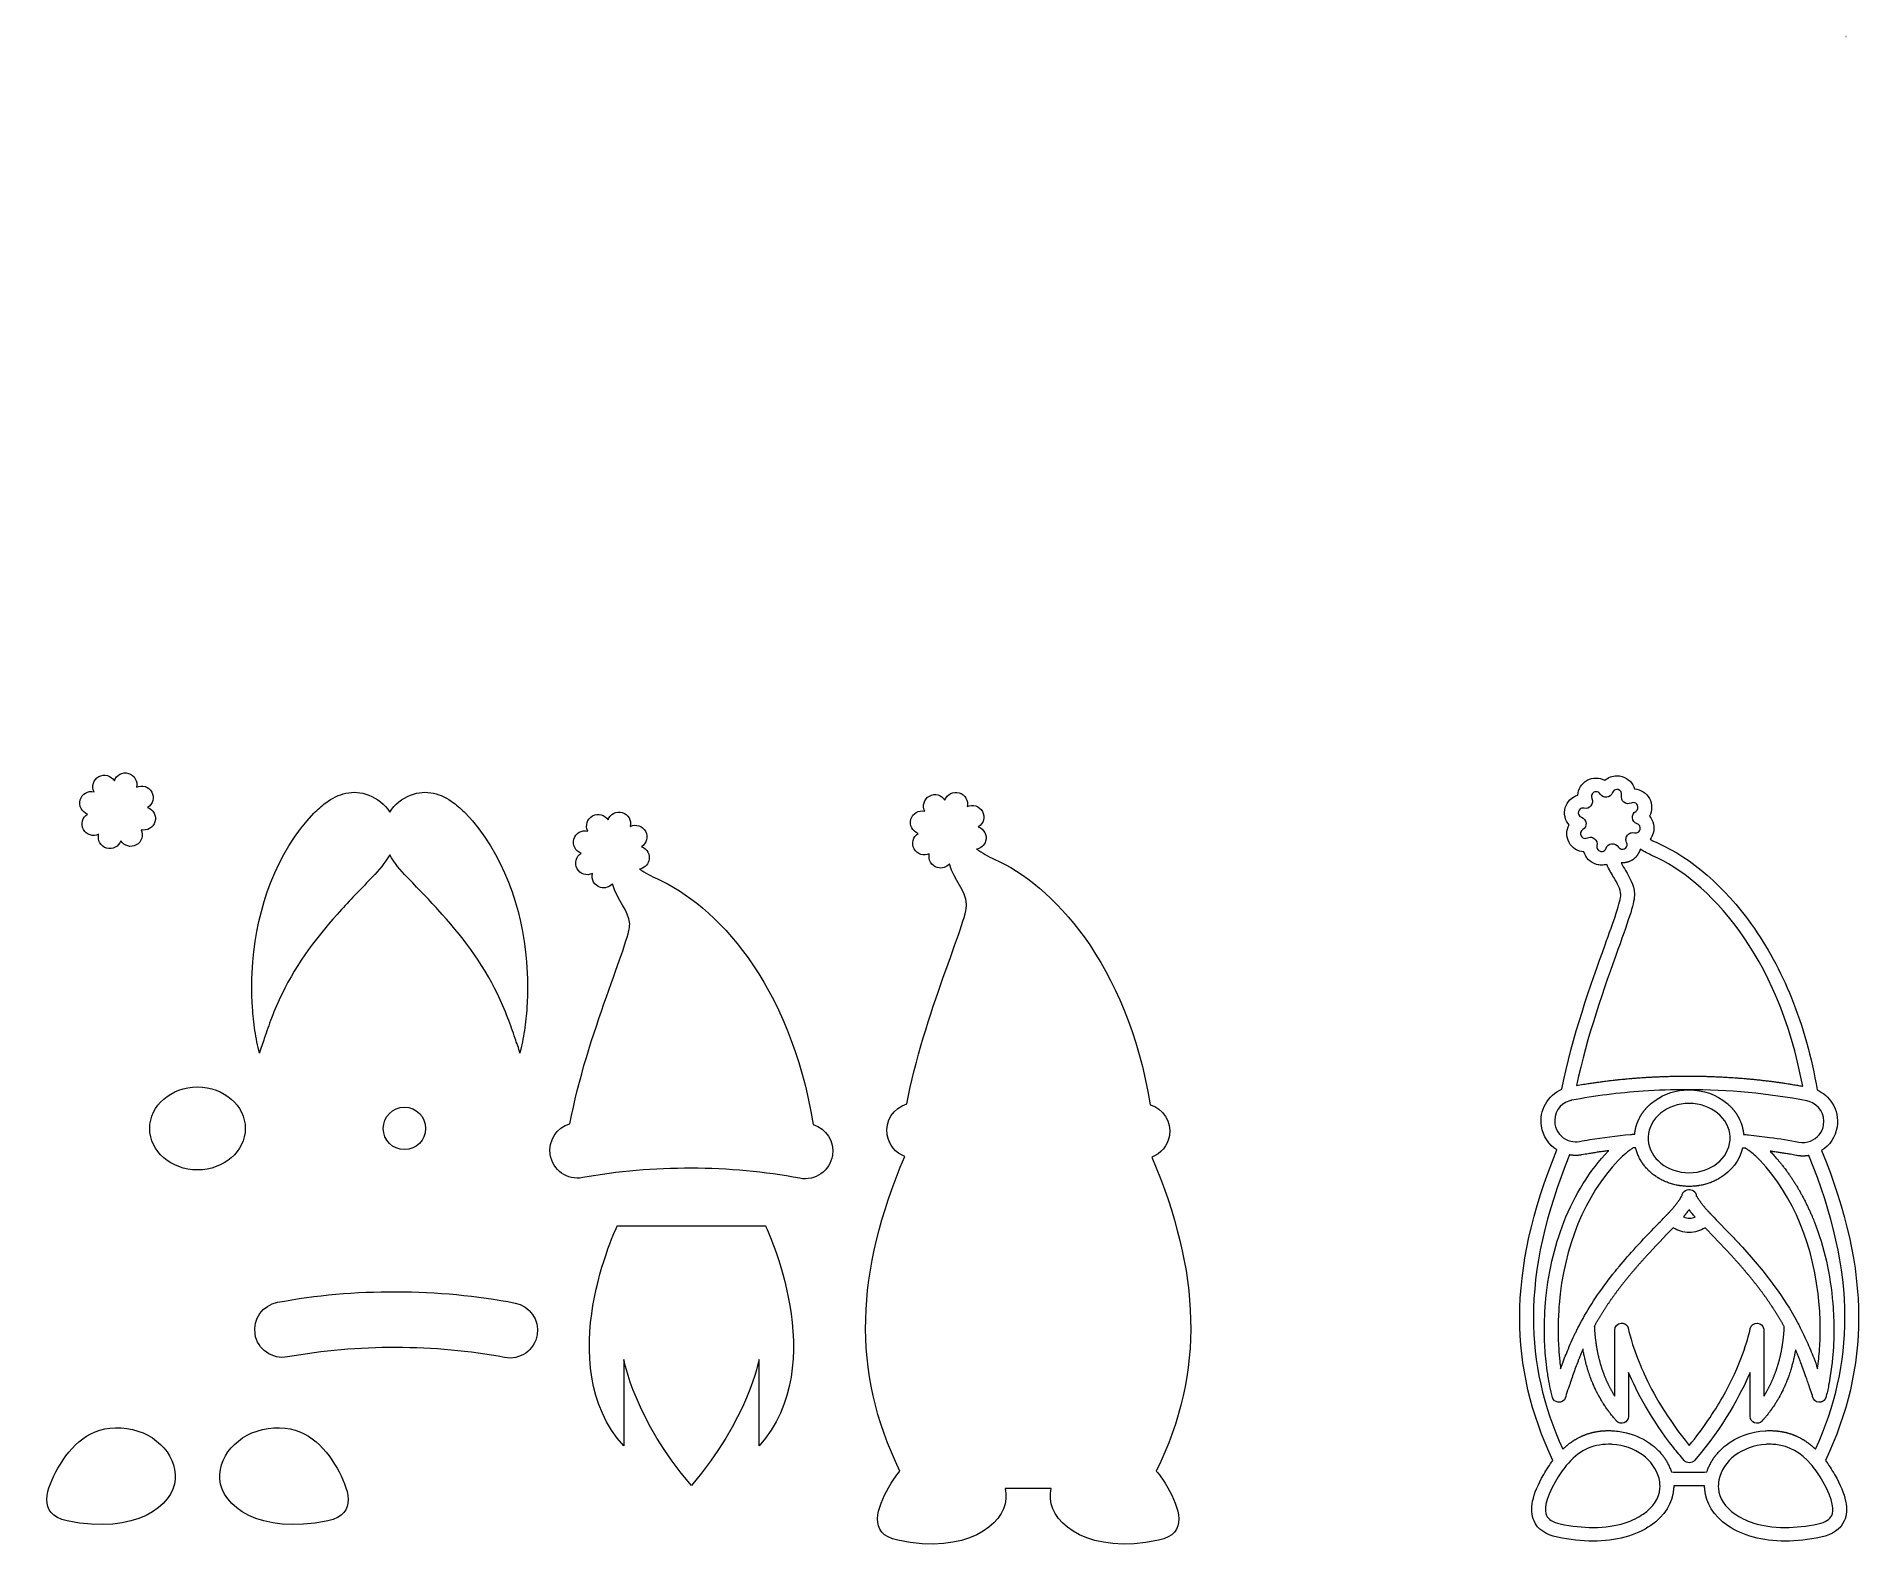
# Model space of a CAD drawing. Header units: inches. Extents: x -390 to 3958, y -1945 to 1677.
import ezdxf

# ---------------------------------------------------------------- set-up
doc = ezdxf.new("R2010")
doc.units = ezdxf.units.IN
doc.header["$MEASUREMENT"] = 0
doc.layers.add('Layer 1', color=7, linetype='Continuous')

# ---------------------------------------------------------------- blocks, each defined once
blk = doc.blocks.new('block 2')
at = {"layer": 'Layer 1', "lineweight": 0}
for points, knots in [([(-267.7, -178.1), (-280.2, -185.8), (-284.7, -202), (-277.6, -215), (-270.5, -228), (-254.4, -232.9), (-241.2, -226.5), (-244.6, -240.8), (-236.4, -255.4), (-222.1, -259.6), (-207.9, -263.7), (-193.1, -255.9), (-188.2, -242), (-180.6, -254.5), (-164.4, -259), (-151.4, -251.9), (-138.4, -244.7), (-133.4, -228.7), (-139.9, -215.5), (-125.6, -218.9), (-111, -210.7), (-106.8, -196.4), (-102.6, -182.2), (-110.5, -167.3), (-124.4, -162.5), (-111.9, -154.8), (-107.4, -138.7), (-114.5, -125.7), (-121.6, -112.6), (-137.7, -107.7), (-150.9, -114.1), (-147.5, -99.9), (-155.7, -85.2), (-170, -81.1), (-184.2, -76.9), (-199, -84.8), (-203.8, -98.7), (-211.5, -86.1), (-227.7, -81.6), (-240.7, -88.8), (-253.7, -95.9), (-258.6, -111.9), (-252.2, -125.2), (-266.5, -121.7), (-281.1, -130), (-285.3, -144.2), (-289.4, -158.5), (-281.6, -173.3), (-267.7, -178.1)], [0, 0, 0, 0, 1, 1, 1, 2, 2, 2, 3, 3, 3, 4, 4, 4, 5, 5, 5, 6, 6, 6, 7, 7, 7, 8, 8, 8, 9, 9, 9, 10, 10, 10, 11, 11, 11, 12, 12, 12, 13, 13, 13, 14, 14, 14, 15, 15, 15, 16, 16, 16, 16]), ([(131.8, -694.8), (134.7, -712.6), (137.7, -731.3), (142.8, -748.7), (144.9, -736.9), (150.4, -725.1), (154.1, -713.7), (159.4, -697.2), (165.1, -681.1), (171.3, -665), (179, -645.2), (187.2, -626.2), (196.3, -607.1), (231.9, -532.9), (282.9, -466.6), (338.2, -406.1), (362.4, -379.6), (387.3, -353.9), (412.3, -328.2), (427.3, -312.8), (442.4, -294.8), (453.3, -275.1), (464.1, -294.8), (479.3, -312.8), (494.2, -328.2), (519.2, -353.9), (544.2, -379.6), (568.4, -406.1), (623.7, -466.6), (674.7, -532.9), (710.2, -607.1), (719.4, -626.2), (727.6, -645.2), (735.2, -665), (741.5, -681.1), (747.1, -697.2), (752.4, -713.7), (756.1, -725.1), (761.7, -736.9), (763.8, -748.7), (768.9, -731.3), (771.8, -712.6), (774.8, -694.8), (777.8, -676.4), (779.4, -657.9), (780.7, -639.4), (783.4, -603.3), (782.8, -566.8), (779.8, -530.8), (769.2, -401.7), (724.8, -271.5), (634.1, -176.4), (625.2, -167.1), (615.7, -158.4), (605.6, -151), (576, -129.3), (541.4, -118.3), (503, -132.9), (482.7, -140.7), (465.3, -155.2), (453.3, -173.3), (441.3, -155.2), (423.9, -140.7), (403.5, -132.9), (365.2, -118.3), (330.6, -129.3), (301, -151), (290.9, -158.4), (281.3, -167.1), (272.4, -176.4), (181.8, -271.5), (137.4, -401.7), (126.7, -530.8), (123.7, -566.8), (123.2, -603.3), (125.8, -639.4), (127.2, -657.9), (128.7, -676.4), (131.8, -694.8)], [0, 0, 0, 0, 1, 1, 1, 2, 2, 2, 3, 3, 3, 4, 4, 4, 5, 5, 5, 6, 6, 6, 7, 7, 7, 8, 8, 8, 9, 9, 9, 10, 10, 10, 11, 11, 11, 12, 12, 12, 13, 13, 13, 14, 14, 14, 15, 15, 15, 16, 16, 16, 17, 17, 17, 18, 18, 18, 19, 19, 19, 20, 20, 20, 21, 21, 21, 22, 22, 22, 23, 23, 23, 24, 24, 24, 25, 25, 25, 26, 26, 26, 26]), ([(2282.6, -1745.8), (2399.7, -1506.7), (2387.4, -1271.3), (2272.1, -996.7), (2293.4, -988.5), (2309.8, -969.6), (2313.7, -945.4), (2319, -912.5), (2299, -881.3), (2267.8, -871.7), (2213.2, -533.5), (2032, -345.6), (1896, -285.8), (1881.5, -279.4), (1867.1, -271), (1853.7, -262.1), (1863.7, -260.3), (1872.3, -253.1), (1875.3, -242.7), (1879.5, -228.5), (1871.6, -213.6), (1857.8, -208.8), (1870.3, -201.2), (1874.8, -185), (1867.6, -172), (1860.5, -158.9), (1844.5, -154), (1831.3, -160.4), (1834.7, -146.2), (1826.4, -131.6), (1812.2, -127.4), (1797.9, -123.2), (1783.1, -131.1), (1778.3, -145), (1770.6, -132.4), (1754.5, -128), (1741.4, -135.1), (1728.4, -142.2), (1723.5, -158.2), (1729.9, -171.5), (1715.6, -168), (1701, -176.3), (1696.9, -190.5), (1692.7, -204.8), (1700.5, -219.6), (1714.4, -224.4), (1701.9, -232.1), (1697.4, -248.3), (1704.5, -261.3), (1711.7, -274.3), (1727.7, -279.2), (1740.9, -272.8), (1737.5, -287.1), (1745.8, -301.7), (1760, -305.9), (1770.9, -309), (1782.1, -305.2), (1788.9, -297.1), (1801, -339.6), (1827.7, -358.5), (1829.9, -393.3), (1832.4, -432.6), (1726.7, -658.9), (1687.4, -869.8), (1655.7, -879), (1635.2, -910.4), (1640.4, -943.6), (1640.4, -943.6), (1640.4, -943.7), (1640.4, -943.7), (1644.2, -968), (1660.8, -987), (1682.1, -995.2), (1566.2, -1270.5), (1553.6, -1506.2), (1670.9, -1745.8), (1660.8, -1758), (1651.9, -1771.5), (1643.8, -1785.7), (1617.5, -1831.3), (1592.5, -1895.8), (1665.8, -1911.1), (1829.2, -1945.2), (1919.5, -1875.1), (1923.4, -1811.9), (1923.9, -1803.5), (1923.3, -1795.3), (1921.8, -1787.3), (1958.4, -1788.1), (1995.1, -1788.1), (2031.8, -1787.3), (2030.3, -1795.3), (2029.7, -1803.5), (2030.2, -1811.9), (2034, -1875.1), (2124.4, -1945.2), (2287.7, -1911.1), (2361.1, -1895.8), (2336.1, -1831.3), (2309.8, -1785.7), (2301.7, -1771.5), (2292.7, -1758), (2282.6, -1745.8)], [0, 0, 0, 0, 1, 1, 1, 2, 2, 2, 3, 3, 3, 4, 4, 4, 5, 5, 5, 6, 6, 6, 7, 7, 7, 8, 8, 8, 9, 9, 9, 10, 10, 10, 11, 11, 11, 12, 12, 12, 13, 13, 13, 14, 14, 14, 15, 15, 15, 16, 16, 16, 17, 17, 17, 18, 18, 18, 19, 19, 19, 20, 20, 20, 21, 21, 21, 22, 22, 22, 23, 23, 23, 24, 24, 24, 25, 25, 25, 26, 26, 26, 27, 27, 27, 28, 28, 28, 29, 29, 29, 30, 30, 30, 31, 31, 31, 32, 32, 32, 33, 33, 33, 34, 34, 34, 34]), ([(1463.8, -918.9), (1409.2, -580.7), (1227.9, -392.9), (1092, -333), (1077.5, -326.6), (1063.1, -318.3), (1049.7, -309.4), (1059.7, -307.6), (1068.3, -300.4), (1071.3, -290), (1075.5, -275.7), (1067.6, -260.9), (1053.8, -256.1), (1066.3, -248.4), (1070.8, -232.3), (1063.6, -219.2), (1056.5, -206.2), (1040.5, -201.3), (1027.2, -207.7), (1030.7, -193.4), (1022.4, -178.8), (1008.2, -174.7), (993.9, -170.5), (979.1, -178.3), (974.3, -192.2), (966.6, -179.7), (950.5, -175.2), (937.4, -182.3), (924.4, -189.5), (919.5, -205.5), (925.9, -218.7), (911.6, -215.3), (897, -223.6), (892.8, -237.8), (888.7, -252.1), (896.5, -266.9), (910.4, -271.7), (897.9, -279.4), (893.4, -295.5), (900.5, -308.5), (907.7, -321.6), (923.7, -326.5), (936.9, -320.1), (933.5, -334.4), (941.7, -349), (956, -353.1), (966.9, -356.3), (978.1, -352.5), (984.9, -344.3), (997, -386.8), (1023.7, -405.7), (1025.9, -440.5), (1028.4, -479.9), (922.7, -706.2), (883.4, -917), (851.7, -926.2), (831.2, -957.6), (836.4, -990.9), (836.4, -990.9), (836.4, -990.9), (836.4, -990.9), (842.2, -1027.8), (877.2, -1052.5), (913.9, -1045.8), (1080.1, -1015.4), (1265.6, -1015.9), (1431.8, -1047.3), (1468.5, -1054.2), (1503.8, -1029.6), (1509.7, -992.7), (1515, -959.8), (1495, -928.6), (1463.8, -918.9)], [0, 0, 0, 0, 1, 1, 1, 2, 2, 2, 3, 3, 3, 4, 4, 4, 5, 5, 5, 6, 6, 6, 7, 7, 7, 8, 8, 8, 9, 9, 9, 10, 10, 10, 11, 11, 11, 12, 12, 12, 13, 13, 13, 14, 14, 14, 15, 15, 15, 16, 16, 16, 17, 17, 17, 18, 18, 18, 19, 19, 19, 20, 20, 20, 21, 21, 21, 22, 22, 22, 23, 23, 23, 24, 24, 24, 24]), ([(108.7, -928.3), (108.7, -873.6), (57.6, -829.3), (-5.4, -829.3), (-68.3, -829.3), (-119.4, -873.6), (-119.4, -928.3), (-119.4, -983), (-68.3, -1027.3), (-5.4, -1027.3), (57.6, -1027.3), (108.7, -983), (108.7, -928.3)], [0, 0, 0, 0, 1, 1, 1, 2, 2, 2, 3, 3, 3, 4, 4, 4, 4]), ([(437.9, -928.3), (437.9, -956.3), (460.5, -978.9), (488.5, -978.9), (516.4, -978.9), (539.1, -956.3), (539.1, -928.3), (539.1, -900.3), (516.4, -877.7), (488.5, -877.7), (460.5, -877.7), (437.9, -900.3), (437.9, -928.3)], [0, 0, 0, 0, 1, 1, 1, 2, 2, 2, 3, 3, 3, 4, 4, 4, 4]), ([(996.4, -1160.8), (996.4, -1160.8), (836.5, -1491.9), (1011.8, -1686.1), (1011.8, -1686.1), (1011.8, -1479.6), (1011.8, -1479.6), (1011.8, -1479.6), (1038.1, -1624.7), (1173.2, -1780.2), (1308.2, -1624.7), (1334.5, -1479.6), (1334.5, -1479.6), (1334.5, -1479.6), (1334.5, -1686.1), (1334.5, -1686.1), (1509.8, -1491.9), (1350, -1160.8), (1350, -1160.8), (1350, -1160.8), (996.4, -1160.8), (996.4, -1160.8)], [0, 0, 0, 0, 1, 1, 1, 2, 2, 2, 3, 3, 3, 4, 4, 4, 5, 5, 5, 6, 6, 6, 7, 7, 7, 7]), ([(752.4, -1344.9), (570.8, -1309.5), (366.9, -1308.9), (185.3, -1343.3), (150.1, -1349.9), (126.5, -1383.2), (132, -1418.6), (132, -1418.6), (132, -1418.7), (132, -1418.7), (137.8, -1455.6), (172.9, -1480.3), (209.6, -1473.6), (375.8, -1443.1), (561.2, -1443.6), (727.4, -1475), (764.2, -1482), (799.4, -1457.4), (805.3, -1420.5), (805.3, -1420.5), (805.3, -1420.5), (805.3, -1420.5), (811, -1385.1), (787.5, -1351.8), (752.4, -1344.9)], [0, 0, 0, 0, 1, 1, 1, 2, 2, 2, 3, 3, 3, 4, 4, 4, 5, 5, 5, 6, 6, 6, 7, 7, 7, 8, 8, 8, 8]), ([(-187.7, -1642.8), (-262.7, -1638.3), (-306.8, -1684.5), (-338.4, -1739.4), (-364.7, -1785), (-389.7, -1849.5), (-316.3, -1864.8), (-153, -1898.9), (-62.6, -1828.8), (-58.8, -1765.6), (-54.9, -1702.3), (-112.6, -1647.4), (-187.7, -1642.8)], [0, 0, 0, 0, 1, 1, 1, 2, 2, 2, 3, 3, 3, 4, 4, 4, 4]), ([(176.9, -1642.8), (101.9, -1647.4), (44.2, -1702.3), (48, -1765.6), (51.9, -1828.8), (142.2, -1898.9), (305.6, -1864.8), (378.9, -1849.5), (353.9, -1785), (327.7, -1739.4), (296.1, -1684.5), (252, -1638.3), (176.9, -1642.8)], [0, 0, 0, 0, 1, 1, 1, 2, 2, 2, 3, 3, 3, 4, 4, 4, 4])]:
    blk.add_open_spline(points, degree=3, knots=knots, dxfattribs=at)

msp = doc.modelspace()

# ---------------------------------------------------------------- hatches: boundary and pattern name
at = {"layer": 'Layer 1', "true_color": 0x32667c}
h = msp.add_hatch(color=157, dxfattribs=at)
h.dxf.hatch_style = 2
edge = h.paths.add_edge_path()
edge.add_spline(control_points=[(3928.1, 1677), (3928.1, 1677), (3928.2, 1677), (3928.2, 1677), (3928.5, 1677.1), (3928.7, 1677.3), (3929, 1677.4), (3928.7, 1677.3), (3928.4, 1677.1), (3928.1, 1677)], knot_values=[0, 0, 0, 0, 1, 1, 1, 2, 2, 2, 3, 3, 3, 3], degree=3, periodic=1)
h = msp.add_hatch(color=157, dxfattribs=at)
h.dxf.hatch_style = 2
edge = h.paths.add_edge_path()
edge.add_spline(control_points=[(3929, 1677.4), (3928.7, 1677.3), (3928.5, 1677.1), (3928.2, 1677), (3928.2, 1677), (3928.1, 1677), (3928.1, 1677), (3928.4, 1677.1), (3928.7, 1677.3), (3929, 1677.4)], knot_values=[0, 0, 0, 0, 1, 1, 1, 2, 2, 2, 3, 3, 3, 3], degree=3, periodic=1)

# ---------------------------------------------------------------- linework, layer by layer
at = {"layer": 'Layer 1', "lineweight": 0}
for points, knots in [([(3928.1, 1677), (3928.1, 1677), (3928.2, 1677), (3928.2, 1677), (3928.5, 1677.1), (3928.7, 1677.3), (3929, 1677.4), (3928.7, 1677.3), (3928.4, 1677.1), (3928.1, 1677)], [0, 0, 0, 0, 1, 1, 1, 2, 2, 2, 3, 3, 3, 3]), ([(3929, 1677.4), (3928.7, 1677.3), (3928.5, 1677.1), (3928.2, 1677), (3928.2, 1677), (3928.1, 1677), (3928.1, 1677), (3928.4, 1677.1), (3928.7, 1677.3), (3929, 1677.4)], [0, 0, 0, 0, 1, 1, 1, 2, 2, 2, 3, 3, 3, 3]), ([(3879, -1720.5), (3932.3, -1608.6), (3958.3, -1496.9), (3958.3, -1379.5), (3958.3, -1256.5), (3929.4, -1126.1), (3870.1, -981.2), (3889.6, -968.6), (3903.3, -948.2), (3907, -924.8), (3910.2, -905.1), (3906.1, -884.9), (3895.5, -868), (3886.8, -854.2), (3874.3, -843.3), (3859.6, -836.6), (3846.3, -758.5), (3825.7, -684.5), (3798.1, -616.6), (3772.3, -552.7), (3740.2, -493.9), (3702.9, -441.7), (3638.5, -351.6), (3559.3, -282.7), (3479.8, -247.7), (3473.8, -245), (3467.5, -241.9), (3461.1, -238.3), (3464.2, -234.1), (3466.7, -229.4), (3468.2, -224.1), (3472.5, -209.3), (3468.7, -194), (3459.2, -183), (3466.1, -170.3), (3466.6, -154.5), (3459.2, -141), (3452, -127.9), (3438.6, -119.4), (3423.8, -118.3), (3419.7, -104.4), (3408.8, -92.9), (3394, -88.6), (3390, -87.4), (3385.8, -86.8), (3381.7, -86.8), (3370.9, -86.8), (3360.7, -90.8), (3352.9, -97.6), (3346.5, -94.2), (3339.3, -92.2), (3331.9, -92.2), (3324.6, -92.2), (3317.3, -94.1), (3310.9, -97.6), (3297.3, -105.1), (3289.2, -118.6), (3288.2, -133.1), (3274.1, -137.3), (3262.7, -148.3), (3258.5, -162.8), (3254.1, -177.6), (3258, -193), (3267.4, -203.9), (3260.5, -216.6), (3260.1, -232.4), (3267.5, -246), (3274.7, -259.1), (3288.1, -267.6), (3302.9, -268.6), (3307, -282.5), (3317.9, -294), (3332.7, -298.4), (3336.7, -299.5), (3340.8, -300.1), (3345, -300.1), (3349.3, -300.1), (3353.5, -299.5), (3357.6, -298.3), (3362.7, -310.2), (3368.7, -320.3), (3374.1, -329.5), (3383, -344.4), (3389.9, -356.2), (3390.9, -371.2), (3391.7, -383.7), (3373.1, -435.5), (3353.4, -490.3), (3320, -583.5), (3274.5, -710.3), (3250.4, -834.5), (3216.3, -849.2), (3195.7, -885.6), (3201.5, -923), (3201.6, -923.1), (3201.6, -923.2), (3201.6, -923.3), (3205.3, -946.6), (3219, -967.1), (3238.5, -979.7), (3178.8, -1125.2), (3149.8, -1256.1), (3149.8, -1379.5), (3149.8, -1496.9), (3175.7, -1608.6), (3229.1, -1720.5), (3221.5, -1730.5), (3214.2, -1741.7), (3206.9, -1754.4), (3179.4, -1802.1), (3171.9, -1838.4), (3183.9, -1865.1), (3192.8, -1885), (3211.6, -1898), (3239.7, -1903.9), (3269.2, -1910.1), (3297.7, -1913.2), (3324.5, -1913.2), (3379.4, -1913.2), (3427.2, -1900.2), (3462.6, -1875.6), (3495.1, -1853), (3514.9, -1821.7), (3516.9, -1789.7), (3517.1, -1786.7), (3517.1, -1783.7), (3517.1, -1780.8), (3529.4, -1781), (3541.8, -1781.1), (3554, -1781.1), (3566.3, -1781.1), (3578.6, -1781), (3591, -1780.8), (3590.9, -1783.7), (3591, -1786.7), (3591.2, -1789.7), (3593.1, -1821.7), (3612.9, -1853), (3645.4, -1875.6), (3680.9, -1900.2), (3728.6, -1913.2), (3783.5, -1913.2), (3810.3, -1913.2), (3838.8, -1910.1), (3868.3, -1903.9), (3896.5, -1898), (3915.2, -1885), (3924.1, -1865.1), (3936.2, -1838.4), (3928.6, -1802.1), (3901.1, -1754.4), (3893.8, -1741.7), (3886.5, -1730.5), (3879, -1720.5)], [0, 0, 0, 0, 1, 1, 1, 2, 2, 2, 3, 3, 3, 4, 4, 4, 5, 5, 5, 6, 6, 6, 7, 7, 7, 8, 8, 8, 9, 9, 9, 10, 10, 10, 11, 11, 11, 12, 12, 12, 13, 13, 13, 14, 14, 14, 15, 15, 15, 16, 16, 16, 17, 17, 17, 18, 18, 18, 19, 19, 19, 20, 20, 20, 21, 21, 21, 22, 22, 22, 23, 23, 23, 24, 24, 24, 25, 25, 25, 26, 26, 26, 27, 27, 27, 28, 28, 28, 29, 29, 29, 30, 30, 30, 31, 31, 31, 32, 32, 32, 33, 33, 33, 34, 34, 34, 35, 35, 35, 36, 36, 36, 37, 37, 37, 38, 38, 38, 39, 39, 39, 40, 40, 40, 41, 41, 41, 42, 42, 42, 43, 43, 43, 44, 44, 44, 45, 45, 45, 46, 46, 46, 47, 47, 47, 48, 48, 48, 49, 49, 49, 50, 50, 50, 51, 51, 51, 51]), ([(3345, -267.5), (3343.9, -267.5), (3342.9, -267.4), (3341.8, -267.1), (3336, -265.4), (3332.6, -259.4), (3334, -253.5), (3335.5, -247.3), (3333.3, -240.9), (3328.4, -237), (3325.4, -234.6), (3321.8, -233.4), (3318.2, -233.4), (3315.7, -233.4), (3313.3, -233.9), (3311.1, -235), (3309.5, -235.8), (3307.8, -236.2), (3306, -236.2), (3301.9, -236.2), (3298.1, -233.9), (3296.1, -230.3), (3293.2, -225), (3295, -218.4), (3300.2, -215.2), (3305.6, -211.9), (3308.5, -205.8), (3307.9, -199.5), (3307.2, -193.3), (3303, -187.9), (3297, -185.9), (3291.2, -183.9), (3288, -177.8), (3289.7, -172), (3291.2, -167.1), (3295.5, -163.8), (3300.6, -163.8), (3301.5, -163.8), (3302.5, -163.9), (3303.3, -164.1), (3309.5, -165.6), (3315.9, -163.4), (3319.8, -158.5), (3323.8, -153.6), (3324.5, -146.9), (3321.8, -141.2), (3319.1, -135.7), (3321.2, -129.1), (3326.5, -126.2), (3328.2, -125.3), (3330, -124.8), (3331.9, -124.8), (3335.9, -124.8), (3339.5, -126.9), (3341.7, -130.3), (3344.9, -135.7), (3351, -138.7), (3357.3, -138), (3363.6, -137.3), (3368.9, -133.1), (3370.9, -127.1), (3372.5, -122.5), (3376.9, -119.4), (3381.7, -119.4), (3382.7, -119.4), (3383.8, -119.6), (3384.8, -119.9), (3390.7, -121.6), (3394.1, -127.5), (3392.7, -133.5), (3391.2, -139.6), (3393.4, -146), (3398.3, -150), (3403.2, -153.9), (3410, -154.7), (3415.6, -151.9), (3417.2, -151.2), (3418.9, -150.8), (3420.6, -150.8), (3424.8, -150.8), (3428.6, -153), (3430.6, -156.6), (3433.5, -161.9), (3431.7, -168.6), (3426.5, -171.8), (3421.1, -175.1), (3418.1, -181.2), (3418.8, -187.4), (3419.5, -193.7), (3423.7, -199), (3429.7, -201.1), (3435.4, -203.1), (3438.6, -209.2), (3436.9, -215), (3435.7, -219.1), (3432.3, -222.2), (3428, -222.9), (3426.5, -223.2), (3424.9, -223.2), (3423.3, -222.8), (3421.1, -222.3), (3418.9, -222.2), (3416.8, -222.6), (3413, -223.2), (3409.4, -225.3), (3406.8, -228.4), (3404.4, -231.5), (3403.1, -235.3), (3403.2, -239.1), (3403.3, -241.4), (3403.8, -243.6), (3404.9, -245.8), (3405.5, -247.2), (3405.9, -248.6), (3406, -250.1), (3406.3, -254.4), (3404.1, -258.6), (3400.2, -260.7), (3399.8, -260.9), (3399.4, -261.1), (3399, -261.3), (3397.7, -261.8), (3396.2, -262.1), (3394.8, -262.1), (3390.8, -262.1), (3387.1, -260), (3385, -256.6), (3381.7, -251.3), (3375.6, -248.3), (3369.4, -248.9), (3363.1, -249.6), (3357.8, -253.9), (3355.7, -259.8), (3355.3, -261.2), (3354.6, -262.4), (3353.7, -263.5), (3351.5, -266.1), (3348.3, -267.5), (3345, -267.5)], [0, 0, 0, 0, 1, 1, 1, 2, 2, 2, 3, 3, 3, 4, 4, 4, 5, 5, 5, 6, 6, 6, 7, 7, 7, 8, 8, 8, 9, 9, 9, 10, 10, 10, 11, 11, 11, 12, 12, 12, 13, 13, 13, 14, 14, 14, 15, 15, 15, 16, 16, 16, 17, 17, 17, 18, 18, 18, 19, 19, 19, 20, 20, 20, 21, 21, 21, 22, 22, 22, 23, 23, 23, 24, 24, 24, 25, 25, 25, 26, 26, 26, 27, 27, 27, 28, 28, 28, 29, 29, 29, 30, 30, 30, 31, 31, 31, 32, 32, 32, 33, 33, 33, 34, 34, 34, 35, 35, 35, 36, 36, 36, 37, 37, 37, 38, 38, 38, 39, 39, 39, 40, 40, 40, 41, 41, 41, 42, 42, 42, 43, 43, 43, 44, 44, 44, 45, 45, 45, 46, 46, 46, 46]), ([(3384.1, -501.3), (3411.5, -425), (3424.6, -387.5), (3423.4, -369.1), (3422, -346.3), (3411.9, -329.3), (3402.2, -312.9), (3398.7, -307), (3395.1, -301), (3391.9, -294.6), (3391.9, -294.6), (3391.9, -294.6), (3391.9, -294.6), (3392.9, -294.7), (3393.8, -294.7), (3394.8, -294.7), (3394.8, -294.7), (3394.9, -294.7), (3394.9, -294.7), (3395, -294.7), (3395.2, -294.7), (3395.3, -294.7), (3396.2, -294.7), (3397, -294.6), (3397.9, -294.6), (3398.1, -294.6), (3398.4, -294.5), (3398.6, -294.5), (3399.3, -294.5), (3400.1, -294.4), (3400.9, -294.3), (3401.1, -294.2), (3401.4, -294.2), (3401.6, -294.1), (3402.4, -294), (3403.1, -293.9), (3403.8, -293.7), (3404.1, -293.7), (3404.3, -293.6), (3404.6, -293.6), (3405.3, -293.4), (3406, -293.2), (3406.7, -293), (3407, -292.9), (3407.3, -292.9), (3407.5, -292.8), (3408.2, -292.6), (3408.9, -292.3), (3409.6, -292.1), (3409.8, -292), (3410.1, -291.9), (3410.4, -291.8), (3411.1, -291.5), (3411.7, -291.3), (3412.4, -291), (3412.7, -290.9), (3412.9, -290.8), (3413.2, -290.6), (3414.1, -290.2), (3415, -289.8), (3415.8, -289.3), (3416.6, -288.9), (3417.4, -288.4), (3418.1, -288), (3418.3, -287.8), (3418.6, -287.7), (3418.8, -287.5), (3419.3, -287.2), (3419.8, -286.9), (3420.3, -286.5), (3420.5, -286.3), (3420.8, -286.1), (3421, -286), (3421.5, -285.6), (3422, -285.2), (3422.4, -284.9), (3422.6, -284.7), (3422.9, -284.5), (3423.1, -284.3), (3423.6, -283.9), (3424.2, -283.4), (3424.7, -282.9), (3424.8, -282.8), (3424.9, -282.7), (3425, -282.6), (3425.6, -282.1), (3426.2, -281.5), (3426.7, -280.9), (3426.9, -280.7), (3427.1, -280.5), (3427.3, -280.3), (3427.7, -279.9), (3428, -279.4), (3428.4, -279), (3428.6, -278.7), (3428.8, -278.5), (3429, -278.3), (3429.3, -277.8), (3429.7, -277.4), (3430, -276.9), (3430.2, -276.7), (3430.4, -276.5), (3430.5, -276.2), (3430.9, -275.7), (3431.3, -275.1), (3431.6, -274.6), (3431.7, -274.4), (3431.8, -274.3), (3431.9, -274.2), (3432.3, -273.5), (3432.8, -272.8), (3433.2, -272), (3433.3, -271.8), (3433.4, -271.6), (3433.5, -271.4), (3433.8, -270.9), (3434, -270.4), (3434.3, -269.8), (3434.4, -269.6), (3434.5, -269.3), (3434.7, -269), (3434.9, -268.5), (3435.1, -268), (3435.3, -267.5), (3435.4, -267.2), (3435.5, -267), (3435.6, -266.7), (3435.9, -266.1), (3436.1, -265.5), (3436.3, -264.9), (3436.3, -264.8), (3436.4, -264.6), (3436.5, -264.4), (3436.7, -263.6), (3436.9, -262.9), (3437.1, -262.1), (3447.3, -268.2), (3457.2, -273.3), (3466.7, -277.5), (3597.4, -335), (3767.4, -513.2), (3825, -827.7), (3824.8, -827.6), (3824.5, -827.6), (3824.3, -827.6), (3822.2, -827.2), (3820, -826.8), (3817.9, -826.4), (3814.3, -825.8), (3810.8, -825.2), (3807.2, -824.5), (3804.8, -824.1), (3802.4, -823.8), (3800, -823.4), (3796.7, -822.8), (3793.4, -822.3), (3790, -821.7), (3787.5, -821.3), (3785, -821), (3782.5, -820.6), (3779.2, -820.1), (3776, -819.6), (3772.7, -819.1), (3770.1, -818.8), (3767.5, -818.4), (3764.9, -818), (3761.7, -817.6), (3758.5, -817.1), (3755.3, -816.7), (3752.7, -816.4), (3750, -816), (3747.4, -815.7), (3744.2, -815.3), (3741, -814.9), (3737.8, -814.5), (3735.1, -814.2), (3732.4, -813.9), (3729.7, -813.6), (3726.6, -813.2), (3723.4, -812.8), (3720.2, -812.5), (3717.5, -812.2), (3714.8, -811.9), (3712.1, -811.6), (3708.9, -811.3), (3705.7, -811), (3702.5, -810.7), (3699.7, -810.4), (3697, -810.2), (3694.3, -809.9), (3691.1, -809.6), (3687.9, -809.3), (3684.6, -809.1), (3681.9, -808.8), (3679.2, -808.6), (3676.5, -808.4), (3673.2, -808.1), (3670, -807.9), (3666.7, -807.7), (3664, -807.5), (3661.3, -807.3), (3658.6, -807.1), (3655.3, -806.8), (3652, -806.6), (3648.7, -806.4), (3646, -806.3), (3643.3, -806.1), (3640.6, -806), (3637.3, -805.8), (3633.9, -805.6), (3630.5, -805.4), (3627.9, -805.3), (3625.2, -805.2), (3622.6, -805), (3619.1, -804.9), (3615.7, -804.8), (3612.2, -804.6), (3609.6, -804.5), (3607.1, -804.4), (3604.5, -804.3), (3600.9, -804.2), (3597.2, -804.1), (3593.6, -804), (3591.2, -803.9), (3588.8, -803.9), (3586.3, -803.8), (3582.3, -803.7), (3578.2, -803.7), (3574.2, -803.6), (3572.2, -803.6), (3570.1, -803.5), (3568.1, -803.5), (3562, -803.4), (3556, -803.4), (3549.9, -803.4), (3544, -803.4), (3538.1, -803.4), (3532.2, -803.5), (3530.3, -803.5), (3528.3, -803.6), (3526.4, -803.6), (3522.5, -803.6), (3518.6, -803.7), (3514.6, -803.8), (3512.3, -803.8), (3510, -803.9), (3507.7, -804), (3504.2, -804.1), (3500.6, -804.2), (3497.1, -804.3), (3494.6, -804.3), (3492.2, -804.4), (3489.7, -804.5), (3486.3, -804.7), (3483, -804.8), (3479.6, -804.9), (3477.1, -805), (3474.6, -805.2), (3472, -805.3), (3468.8, -805.5), (3465.5, -805.6), (3462.2, -805.8), (3459.7, -805.9), (3457.1, -806.1), (3454.5, -806.2), (3451.3, -806.4), (3448.1, -806.6), (3444.9, -806.8), (3442.3, -807), (3439.7, -807.2), (3437.1, -807.4), (3433.9, -807.6), (3430.8, -807.8), (3427.6, -808.1), (3425, -808.3), (3422.4, -808.5), (3419.8, -808.7), (3416.7, -808.9), (3413.5, -809.2), (3410.4, -809.5), (3407.8, -809.7), (3405.2, -809.9), (3402.6, -810.2), (3399.5, -810.5), (3396.4, -810.8), (3393.2, -811.1), (3390.7, -811.4), (3388.1, -811.6), (3385.6, -811.9), (3382.4, -812.2), (3379.2, -812.6), (3376.1, -812.9), (3373.6, -813.2), (3371.1, -813.5), (3368.6, -813.8), (3365.4, -814.1), (3362.2, -814.5), (3359, -814.9), (3356.5, -815.2), (3354.1, -815.5), (3351.7, -815.8), (3348.4, -816.2), (3345.1, -816.7), (3341.8, -817.1), (3339.5, -817.4), (3337.2, -817.7), (3334.9, -818.1), (3331.4, -818.6), (3327.9, -819.1), (3324.4, -819.6), (3322.3, -819.9), (3320.2, -820.2), (3318.2, -820.5), (3314, -821.1), (3309.9, -821.8), (3305.7, -822.5), (3304.3, -822.7), (3303, -822.9), (3301.6, -823.1), (3296.1, -824), (3290.7, -824.9), (3285.3, -825.9), (3309.7, -708.9), (3352.4, -589.8), (3384.1, -501.3)], [0, 0, 0, 0, 1, 1, 1, 2, 2, 2, 3, 3, 3, 4, 4, 4, 5, 5, 5, 6, 6, 6, 7, 7, 7, 8, 8, 8, 9, 9, 9, 10, 10, 10, 11, 11, 11, 12, 12, 12, 13, 13, 13, 14, 14, 14, 15, 15, 15, 16, 16, 16, 17, 17, 17, 18, 18, 18, 19, 19, 19, 20, 20, 20, 21, 21, 21, 22, 22, 22, 23, 23, 23, 24, 24, 24, 25, 25, 25, 26, 26, 26, 27, 27, 27, 28, 28, 28, 29, 29, 29, 30, 30, 30, 31, 31, 31, 32, 32, 32, 33, 33, 33, 34, 34, 34, 35, 35, 35, 36, 36, 36, 37, 37, 37, 38, 38, 38, 39, 39, 39, 40, 40, 40, 41, 41, 41, 42, 42, 42, 43, 43, 43, 44, 44, 44, 45, 45, 45, 46, 46, 46, 47, 47, 47, 48, 48, 48, 49, 49, 49, 50, 50, 50, 51, 51, 51, 52, 52, 52, 53, 53, 53, 54, 54, 54, 55, 55, 55, 56, 56, 56, 57, 57, 57, 58, 58, 58, 59, 59, 59, 60, 60, 60, 61, 61, 61, 62, 62, 62, 63, 63, 63, 64, 64, 64, 65, 65, 65, 66, 66, 66, 67, 67, 67, 68, 68, 68, 69, 69, 69, 70, 70, 70, 71, 71, 71, 72, 72, 72, 73, 73, 73, 74, 74, 74, 75, 75, 75, 76, 76, 76, 77, 77, 77, 78, 78, 78, 79, 79, 79, 80, 80, 80, 81, 81, 81, 82, 82, 82, 83, 83, 83, 84, 84, 84, 85, 85, 85, 86, 86, 86, 87, 87, 87, 88, 88, 88, 89, 89, 89, 90, 90, 90, 91, 91, 91, 92, 92, 92, 93, 93, 93, 94, 94, 94, 95, 95, 95, 96, 96, 96, 97, 97, 97, 98, 98, 98, 99, 99, 99, 100, 100, 100, 101, 101, 101, 102, 102, 102, 103, 103, 103, 104, 104, 104, 105, 105, 105, 106, 106, 106, 107, 107, 107, 108, 108, 108, 108]), ([(3233.7, -917.7), (3229.9, -893.1), (3245.2, -869.3), (3269.2, -862.2), (3269.2, -862.2), (3269.2, -862.2), (3269.2, -862.2), (3270.2, -861.9), (3271.2, -861.7), (3272.2, -861.5), (3272.8, -861.3), (3273.4, -861.2), (3274, -861.1), (3328.9, -850.7), (3385.8, -843.5), (3443.9, -839.5), (3478.8, -837.2), (3514.2, -836), (3549.9, -836), (3648.2, -836), (3744.1, -845), (3834.9, -862.7), (3836.7, -863.1), (3838.5, -863.5), (3840.3, -864.1), (3863.9, -871.4), (3878.8, -895.3), (3874.9, -919.7), (3872.1, -937.2), (3860.1, -952), (3843.5, -958.4), (3834.8, -961.7), (3825.4, -962.6), (3816.1, -960.8), (3793.2, -956.5), (3769.8, -952.8), (3746.1, -949.6), (3729.5, -947.4), (3712.8, -945.4), (3696, -943.7), (3696, -943.7), (3696, -943.7), (3696, -943.7), (3692.3, -943.4), (3688.6, -943), (3684.9, -942.7), (3684.6, -942.7), (3684.3, -942.6), (3684, -942.6), (3684, -942.4), (3683.9, -942.2), (3683.9, -942), (3683.9, -941.5), (3683.8, -941.1), (3683.8, -940.7), (3683.7, -940.2), (3683.7, -939.7), (3683.6, -939.2), (3683.6, -938.8), (3683.5, -938.4), (3683.5, -938), (3683.4, -937.5), (3683.3, -937), (3683.3, -936.5), (3683.2, -936.1), (3683.1, -935.7), (3683.1, -935.3), (3683, -934.8), (3682.9, -934.3), (3682.8, -933.7), (3682.8, -933.4), (3682.7, -933), (3682.6, -932.6), (3682.5, -932.1), (3682.4, -931.5), (3682.3, -931), (3682.2, -930.6), (3682.2, -930.3), (3682.1, -929.9), (3682, -929.4), (3681.9, -928.8), (3681.7, -928.3), (3681.7, -928), (3681.6, -927.6), (3681.5, -927.2), (3681.4, -926.7), (3681.2, -926.2), (3681.1, -925.6), (3681, -925.3), (3680.9, -924.9), (3680.8, -924.6), (3680.7, -924), (3680.5, -923.5), (3680.4, -922.9), (3680.3, -922.6), (3680.2, -922.3), (3680.1, -921.9), (3679.9, -921.4), (3679.7, -920.8), (3679.5, -920.2), (3679.4, -919.9), (3679.3, -919.6), (3679.3, -919.3), (3679, -918.7), (3678.8, -918.1), (3678.6, -917.4), (3678.5, -917.2), (3678.5, -917), (3678.4, -916.7), (3678.1, -915.9), (3677.8, -915.2), (3677.5, -914.4), (3677.5, -914.3), (3677.5, -914.2), (3677.4, -914.1), (3677.1, -913.3), (3676.7, -912.4), (3676.4, -911.6), (3676.4, -911.5), (3676.4, -911.5), (3676.3, -911.5), (3676, -910.7), (3675.7, -909.8), (3675.3, -909), (3675.2, -908.8), (3675.1, -908.6), (3675, -908.3), (3674.7, -907.7), (3674.4, -907.1), (3674.1, -906.5), (3674, -906.2), (3673.9, -906), (3673.7, -905.7), (3673.5, -905.1), (3673.2, -904.6), (3672.9, -904.1), (3672.8, -903.7), (3672.6, -903.4), (3672.4, -903.1), (3672.2, -902.6), (3671.9, -902.1), (3671.6, -901.6), (3671.5, -901.3), (3671.3, -901), (3671.1, -900.6), (3670.8, -900.2), (3670.6, -899.7), (3670.3, -899.2), (3670.1, -898.9), (3669.9, -898.5), (3669.7, -898.2), (3669.4, -897.7), (3669.2, -897.3), (3668.9, -896.8), (3668.7, -896.5), (3668.5, -896.1), (3668.2, -895.8), (3668, -895.3), (3667.7, -894.9), (3667.4, -894.4), (3667.2, -894.1), (3667, -893.8), (3666.7, -893.4), (3666.4, -893), (3666.1, -892.5), (3665.9, -892.1), (3665.6, -891.8), (3665.4, -891.4), (3665.1, -891.1), (3664.8, -890.7), (3664.5, -890.2), (3664.2, -889.8), (3664, -889.5), (3663.8, -889.1), (3663.5, -888.8), (3663.2, -888.4), (3662.9, -888), (3662.6, -887.5), (3662.3, -887.2), (3662.1, -886.9), (3661.8, -886.5), (3661.5, -886.1), (3661.2, -885.7), (3660.8, -885.3), (3660.6, -885), (3660.3, -884.6), (3660, -884.3), (3659.7, -883.9), (3659.4, -883.5), (3659, -883.1), (3658.8, -882.8), (3658.5, -882.4), (3658.2, -882.1), (3657.9, -881.7), (3657.5, -881.3), (3657.2, -880.9), (3656.9, -880.6), (3656.6, -880.3), (3656.3, -879.9), (3656, -879.6), (3655.6, -879.2), (3655.2, -878.8), (3655, -878.5), (3654.7, -878.1), (3654.4, -877.8), (3654, -877.4), (3653.6, -877), (3653.3, -876.7), (3653, -876.3), (3652.7, -876), (3652.4, -875.7), (3652, -875.3), (3651.6, -875), (3651.2, -874.6), (3650.9, -874.3), (3650.6, -874), (3650.3, -873.7), (3649.9, -873.3), (3649.4, -872.9), (3649, -872.5), (3648.7, -872.2), (3648.5, -872), (3648.2, -871.7), (3647.7, -871.2), (3647.2, -870.8), (3646.7, -870.4), (3646.5, -870.2), (3646.2, -869.9), (3646, -869.7), (3645.2, -869.1), (3644.5, -868.4), (3643.7, -867.8), (3619.4, -847.4), (3587.6, -836.2), (3554, -836.2), (3549.8, -836.2), (3545.7, -836.4), (3541.5, -836.7), (3512.6, -839.1), (3485.6, -850), (3464.3, -867.8), (3463.5, -868.4), (3462.8, -869.1), (3462.1, -869.7), (3461.8, -869.9), (3461.6, -870.1), (3461.4, -870.3), (3460.9, -870.8), (3460.4, -871.2), (3459.9, -871.7), (3459.6, -871.9), (3459.3, -872.2), (3459.1, -872.4), (3458.6, -872.8), (3458.2, -873.3), (3457.8, -873.7), (3457.5, -874), (3457.2, -874.2), (3456.9, -874.5), (3456.5, -874.9), (3456.1, -875.3), (3455.7, -875.7), (3455.4, -876), (3455.1, -876.3), (3454.8, -876.6), (3454.5, -877), (3454.1, -877.4), (3453.7, -877.8), (3453.4, -878.1), (3453.1, -878.4), (3452.8, -878.7), (3452.5, -879.1), (3452.1, -879.5), (3451.8, -879.9), (3451.5, -880.2), (3451.2, -880.5), (3450.9, -880.8), (3450.6, -881.2), (3450.2, -881.6), (3449.9, -882.1), (3449.6, -882.4), (3449.3, -882.7), (3449.1, -883), (3448.7, -883.4), (3448.4, -883.8), (3448.1, -884.2), (3447.8, -884.6), (3447.5, -884.9), (3447.3, -885.2), (3446.9, -885.6), (3446.6, -886), (3446.3, -886.5), (3446, -886.8), (3445.8, -887.1), (3445.5, -887.5), (3445.2, -887.9), (3444.9, -888.3), (3444.6, -888.7), (3444.3, -889), (3444.1, -889.4), (3443.9, -889.7), (3443.6, -890.1), (3443.3, -890.6), (3443, -891), (3442.7, -891.3), (3442.5, -891.7), (3442.3, -892), (3442, -892.5), (3441.7, -892.9), (3441.4, -893.3), (3441.2, -893.7), (3440.9, -894), (3440.7, -894.3), (3440.4, -894.8), (3440.1, -895.2), (3439.9, -895.7), (3439.7, -896), (3439.4, -896.4), (3439.2, -896.7), (3438.9, -897.2), (3438.7, -897.6), (3438.4, -898.1), (3438.2, -898.4), (3438, -898.7), (3437.8, -899.1), (3437.5, -899.6), (3437.3, -900.1), (3437, -900.6), (3436.8, -900.9), (3436.6, -901.2), (3436.5, -901.5), (3436.1, -902.1), (3435.8, -902.7), (3435.5, -903.2), (3435.4, -903.5), (3435.3, -903.7), (3435.2, -903.9), (3434.8, -904.7), (3434.4, -905.6), (3434, -906.4), (3433.9, -906.6), (3433.8, -906.8), (3433.7, -907), (3433.4, -907.6), (3433.1, -908.2), (3432.8, -908.9), (3432.7, -909.2), (3432.5, -909.5), (3432.4, -909.8), (3432.2, -910.3), (3431.9, -910.9), (3431.7, -911.4), (3431.6, -911.7), (3431.4, -912.1), (3431.3, -912.4), (3431.1, -912.9), (3430.9, -913.4), (3430.7, -913.9), (3430.6, -914.3), (3430.4, -914.7), (3430.3, -915), (3430.1, -915.5), (3429.9, -916), (3429.8, -916.5), (3429.6, -916.9), (3429.5, -917.2), (3429.4, -917.6), (3429.2, -918.1), (3429, -918.6), (3428.9, -919), (3428.7, -919.4), (3428.6, -919.8), (3428.5, -920.2), (3428.4, -920.7), (3428.2, -921.2), (3428.1, -921.6), (3427.9, -922.1), (3427.8, -922.5), (3427.7, -922.9), (3427.6, -923.3), (3427.4, -923.8), (3427.3, -924.3), (3427.2, -924.7), (3427.1, -925.1), (3427, -925.5), (3426.9, -926), (3426.7, -926.4), (3426.6, -926.9), (3426.5, -927.3), (3426.4, -927.7), (3426.3, -928.1), (3426.2, -928.6), (3426.1, -929.1), (3426, -929.6), (3425.9, -930), (3425.8, -930.4), (3425.8, -930.8), (3425.7, -931.3), (3425.6, -931.8), (3425.5, -932.3), (3425.4, -932.7), (3425.3, -933.1), (3425.3, -933.5), (3425.2, -934), (3425.1, -934.5), (3425, -935), (3424.9, -935.4), (3424.9, -935.8), (3424.8, -936.2), (3424.7, -936.7), (3424.7, -937.2), (3424.6, -937.7), (3424.6, -938.1), (3424.5, -938.5), (3424.5, -938.9), (3424.4, -939.4), (3424.3, -939.9), (3424.3, -940.5), (3424.2, -940.9), (3424.2, -941.2), (3424.2, -941.6), (3424.1, -941.7), (3424.1, -941.8), (3424.1, -941.9), (3423.8, -941.9), (3423.5, -942), (3423.2, -942), (3420, -942.2), (3416.9, -942.5), (3413.7, -942.8), (3413.7, -942.8), (3413.7, -942.8), (3413.7, -942.8), (3413.7, -942.8), (3413.7, -942.8), (3413.7, -942.8), (3413.7, -942.8), (3413.7, -942.8), (3413.7, -942.8), (3413.7, -942.8), (3413.7, -942.8), (3413.7, -942.8), (3381, -945.8), (3348.5, -949.9), (3316.9, -955.1), (3308.7, -956.5), (3300.4, -957.9), (3292.3, -959.4), (3285.4, -960.6), (3278.4, -960.4), (3271.8, -958.9), (3269.5, -958.4), (3267.3, -957.7), (3265.2, -956.9), (3265.2, -956.9), (3265.2, -956.9), (3265.2, -956.9), (3248.5, -950.4), (3236.5, -935.6), (3233.7, -918), (3233.7, -917.9), (3233.7, -917.8), (3233.7, -917.7)], [0, 0, 0, 0, 1, 1, 1, 2, 2, 2, 3, 3, 3, 4, 4, 4, 5, 5, 5, 6, 6, 6, 7, 7, 7, 8, 8, 8, 9, 9, 9, 10, 10, 10, 11, 11, 11, 12, 12, 12, 13, 13, 13, 14, 14, 14, 15, 15, 15, 16, 16, 16, 17, 17, 17, 18, 18, 18, 19, 19, 19, 20, 20, 20, 21, 21, 21, 22, 22, 22, 23, 23, 23, 24, 24, 24, 25, 25, 25, 26, 26, 26, 27, 27, 27, 28, 28, 28, 29, 29, 29, 30, 30, 30, 31, 31, 31, 32, 32, 32, 33, 33, 33, 34, 34, 34, 35, 35, 35, 36, 36, 36, 37, 37, 37, 38, 38, 38, 39, 39, 39, 40, 40, 40, 41, 41, 41, 42, 42, 42, 43, 43, 43, 44, 44, 44, 45, 45, 45, 46, 46, 46, 47, 47, 47, 48, 48, 48, 49, 49, 49, 50, 50, 50, 51, 51, 51, 52, 52, 52, 53, 53, 53, 54, 54, 54, 55, 55, 55, 56, 56, 56, 57, 57, 57, 58, 58, 58, 59, 59, 59, 60, 60, 60, 61, 61, 61, 62, 62, 62, 63, 63, 63, 64, 64, 64, 65, 65, 65, 66, 66, 66, 67, 67, 67, 68, 68, 68, 69, 69, 69, 70, 70, 70, 71, 71, 71, 72, 72, 72, 73, 73, 73, 74, 74, 74, 75, 75, 75, 76, 76, 76, 77, 77, 77, 78, 78, 78, 79, 79, 79, 80, 80, 80, 81, 81, 81, 82, 82, 82, 83, 83, 83, 84, 84, 84, 85, 85, 85, 86, 86, 86, 87, 87, 87, 88, 88, 88, 89, 89, 89, 90, 90, 90, 91, 91, 91, 92, 92, 92, 93, 93, 93, 94, 94, 94, 95, 95, 95, 96, 96, 96, 97, 97, 97, 98, 98, 98, 99, 99, 99, 100, 100, 100, 101, 101, 101, 102, 102, 102, 103, 103, 103, 104, 104, 104, 105, 105, 105, 106, 106, 106, 107, 107, 107, 108, 108, 108, 109, 109, 109, 110, 110, 110, 111, 111, 111, 112, 112, 112, 113, 113, 113, 114, 114, 114, 115, 115, 115, 116, 116, 116, 117, 117, 117, 118, 118, 118, 119, 119, 119, 120, 120, 120, 121, 121, 121, 122, 122, 122, 123, 123, 123, 124, 124, 124, 125, 125, 125, 126, 126, 126, 127, 127, 127, 128, 128, 128, 129, 129, 129, 130, 130, 130, 131, 131, 131, 132, 132, 132, 133, 133, 133, 134, 134, 134, 135, 135, 135, 136, 136, 136, 137, 137, 137, 138, 138, 138, 139, 139, 139, 140, 140, 140, 141, 141, 141, 142, 142, 142, 143, 143, 143, 144, 144, 144, 145, 145, 145, 146, 146, 146, 147, 147, 147, 148, 148, 148, 149, 149, 149, 150, 150, 150, 151, 151, 151, 152, 152, 152, 153, 153, 153, 154, 154, 154, 154]), ([(3456.3, -949.6), (3456.3, -949.3), (3456.3, -949), (3456.3, -948.7), (3456.3, -948.6), (3456.3, -948.6), (3456.3, -948.5), (3458.2, -903.8), (3501.1, -868.8), (3554, -868.8), (3606.9, -868.8), (3649.9, -903.8), (3651.7, -948.5), (3651.7, -948.6), (3651.7, -948.6), (3651.7, -948.7), (3651.8, -949.5), (3651.8, -950.4), (3651.8, -951.5), (3651.8, -953.1), (3651.7, -954.8), (3651.6, -956.4), (3648.5, -1000), (3605.7, -1034.1), (3554, -1034.1), (3502.1, -1034.1), (3459.2, -999.8), (3456.4, -955.9), (3456.4, -955.9), (3456.4, -955.9), (3456.4, -955.8), (3456.4, -955.8), (3456.4, -955.8), (3456.4, -955.8), (3456.4, -955.3), (3456.3, -954.7), (3456.3, -954.1), (3456.3, -953.3), (3456.3, -952.4), (3456.3, -951.5), (3456.3, -950.8), (3456.3, -950.2), (3456.3, -949.6)], [0, 0, 0, 0, 1, 1, 1, 2, 2, 2, 3, 3, 3, 4, 4, 4, 5, 5, 5, 6, 6, 6, 7, 7, 7, 8, 8, 8, 9, 9, 9, 10, 10, 10, 11, 11, 11, 12, 12, 12, 13, 13, 13, 14, 14, 14, 14]), ([(3511.7, -1748.1), (3511.7, -1748), (3511.6, -1748), (3511.6, -1747.9), (3511.2, -1746.5), (3510.7, -1745.2), (3510.3, -1743.9), (3510.2, -1743.6), (3510.1, -1743.4), (3510, -1743.2), (3509.5, -1741.8), (3509, -1740.5), (3508.5, -1739.2), (3508.4, -1739), (3508.3, -1738.9), (3508.3, -1738.7), (3507.7, -1737.4), (3507.2, -1736.2), (3506.6, -1734.9), (3506.5, -1734.7), (3506.5, -1734.6), (3506.4, -1734.5), (3505.8, -1733.2), (3505.2, -1731.9), (3504.6, -1730.6), (3504.4, -1730.4), (3504.3, -1730.1), (3504.2, -1729.9), (3503.6, -1728.6), (3502.9, -1727.4), (3502.2, -1726.1), (3502.1, -1725.9), (3502, -1725.7), (3501.9, -1725.5), (3501.2, -1724.3), (3500.4, -1723), (3499.7, -1721.7), (3499.7, -1721.7), (3499.6, -1721.7), (3499.6, -1721.6), (3498.9, -1720.4), (3498.1, -1719.1), (3497.2, -1717.8), (3497.1, -1717.6), (3497, -1717.4), (3496.9, -1717.3), (3496.1, -1716), (3495.2, -1714.8), (3494.4, -1713.7), (3494.2, -1713.4), (3494.1, -1713.2), (3494, -1713), (3493.1, -1711.8), (3492.2, -1710.6), (3491.3, -1709.4), (3491.2, -1709.4), (3491.2, -1709.3), (3491.1, -1709.2), (3490.2, -1708.1), (3489.3, -1706.9), (3488.3, -1705.8), (3488.2, -1705.6), (3488.1, -1705.5), (3488, -1705.3), (3487, -1704.2), (3486.1, -1703.1), (3485.1, -1701.9), (3484.9, -1701.7), (3484.7, -1701.5), (3484.5, -1701.3), (3483.5, -1700.2), (3482.5, -1699.1), (3481.5, -1698), (3481.3, -1697.9), (3481.2, -1697.8), (3481.1, -1697.7), (3480.1, -1696.6), (3479, -1695.5), (3477.9, -1694.5), (3477.8, -1694.4), (3477.7, -1694.3), (3477.7, -1694.2), (3476.6, -1693.2), (3475.4, -1692.1), (3474.3, -1691.1), (3474.1, -1690.9), (3473.9, -1690.7), (3473.7, -1690.5), (3472.6, -1689.5), (3471.4, -1688.5), (3470.3, -1687.5), (3470.1, -1687.4), (3469.9, -1687.2), (3469.7, -1687.1), (3468.5, -1686.1), (3467.3, -1685.1), (3466, -1684.1), (3448.3, -1670.3), (3427.1, -1660.2), (3404.4, -1654.6), (3394.1, -1652), (3383.5, -1650.4), (3372.7, -1649.7), (3369, -1649.5), (3365.2, -1649.4), (3361.6, -1649.4), (3360.1, -1649.4), (3358.7, -1649.4), (3357.3, -1649.4), (3356.8, -1649.5), (3356.3, -1649.5), (3355.9, -1649.5), (3354.9, -1649.5), (3353.9, -1649.6), (3353, -1649.6), (3352.4, -1649.6), (3351.9, -1649.7), (3351.4, -1649.7), (3350.5, -1649.7), (3349.6, -1649.8), (3348.7, -1649.9), (3348.1, -1649.9), (3347.6, -1649.9), (3347, -1650), (3346.1, -1650.1), (3345.2, -1650.2), (3344.3, -1650.3), (3343.8, -1650.3), (3343.3, -1650.3), (3342.8, -1650.4), (3341.7, -1650.5), (3340.6, -1650.7), (3339.5, -1650.8), (3339.3, -1650.8), (3339, -1650.9), (3338.7, -1650.9), (3337.3, -1651.1), (3336, -1651.3), (3334.6, -1651.5), (3334.2, -1651.6), (3333.8, -1651.7), (3333.4, -1651.7), (3332.5, -1651.9), (3331.5, -1652.1), (3330.6, -1652.3), (3330, -1652.4), (3329.5, -1652.5), (3329, -1652.6), (3328.2, -1652.7), (3327.4, -1652.9), (3326.5, -1653.1), (3326, -1653.2), (3325.5, -1653.3), (3324.9, -1653.4), (3324.1, -1653.6), (3323.3, -1653.8), (3322.4, -1654.1), (3321.9, -1654.2), (3321.4, -1654.3), (3320.9, -1654.4), (3320, -1654.7), (3319.1, -1654.9), (3318.2, -1655.2), (3317.8, -1655.3), (3317.4, -1655.4), (3317, -1655.5), (3315.7, -1655.9), (3314.5, -1656.3), (3313.2, -1656.7), (3312.9, -1656.8), (3312.6, -1656.9), (3312.3, -1657), (3311.3, -1657.3), (3310.3, -1657.6), (3309.4, -1658), (3308.9, -1658.2), (3308.4, -1658.3), (3307.9, -1658.5), (3307.1, -1658.8), (3306.3, -1659.1), (3305.6, -1659.4), (3305, -1659.6), (3304.5, -1659.8), (3304, -1660), (3303.3, -1660.3), (3302.5, -1660.6), (3301.8, -1660.9), (3301.3, -1661.1), (3300.7, -1661.3), (3300.2, -1661.6), (3299.5, -1661.9), (3298.7, -1662.2), (3297.9, -1662.6), (3297.4, -1662.8), (3297, -1663), (3296.5, -1663.2), (3295.5, -1663.7), (3294.4, -1664.2), (3293.3, -1664.8), (3293.1, -1664.9), (3292.8, -1665), (3292.6, -1665.1), (3291.5, -1665.7), (3290.4, -1666.2), (3289.3, -1666.8), (3288.9, -1667), (3288.4, -1667.3), (3288, -1667.5), (3287.2, -1668), (3286.5, -1668.4), (3285.7, -1668.8), (3285.3, -1669.1), (3284.8, -1669.4), (3284.3, -1669.6), (3283.6, -1670.1), (3282.9, -1670.5), (3282.2, -1670.9), (3281.7, -1671.2), (3281.2, -1671.5), (3280.7, -1671.8), (3280, -1672.2), (3279.3, -1672.7), (3278.6, -1673.1), (3278.1, -1673.4), (3277.6, -1673.7), (3277.2, -1674), (3276.4, -1674.6), (3275.5, -1675.1), (3274.7, -1675.7), (3274.4, -1675.9), (3274.1, -1676.2), (3273.7, -1676.4), (3272.6, -1677.2), (3271.5, -1678), (3270.4, -1678.8), (3270, -1679.1), (3269.6, -1679.4), (3269.2, -1679.7), (3268.5, -1680.2), (3267.7, -1680.8), (3267, -1681.3), (3266.6, -1681.7), (3266.1, -1682.1), (3265.6, -1682.4), (3265, -1682.9), (3264.3, -1683.5), (3263.6, -1684), (3263.2, -1684.4), (3262.7, -1684.8), (3262.2, -1685.2), (3261.6, -1685.7), (3260.9, -1686.3), (3260.3, -1686.8), (3259.8, -1687.2), (3259.4, -1687.6), (3258.9, -1688), (3258.2, -1688.6), (3257.5, -1689.3), (3256.8, -1689.9), (3256.4, -1690.3), (3256, -1690.6), (3255.7, -1690.9), (3254.6, -1691.9), (3253.6, -1692.9), (3252.6, -1693.8), (3205.4, -1590.6), (3182.4, -1487.5), (3182.4, -1379.5), (3182.4, -1260.3), (3210.7, -1133.2), (3268.9, -991.5), (3269.4, -991.6), (3269.9, -991.7), (3270.4, -991.8), (3271, -991.9), (3271.6, -992), (3272.1, -992), (3272.7, -992.1), (3273.4, -992.2), (3274, -992.2), (3274.6, -992.3), (3275.2, -992.4), (3275.9, -992.4), (3276.4, -992.5), (3276.9, -992.5), (3277.4, -992.6), (3278.2, -992.6), (3278.9, -992.7), (3279.6, -992.7), (3280, -992.7), (3280.5, -992.7), (3280.9, -992.7), (3281.6, -992.7), (3282.4, -992.8), (3283.1, -992.8), (3283.2, -992.8), (3283.3, -992.8), (3283.4, -992.8), (3283.6, -992.8), (3283.9, -992.8), (3284.1, -992.8), (3285.1, -992.7), (3286.1, -992.7), (3287.1, -992.7), (3287.3, -992.7), (3287.5, -992.6), (3287.7, -992.6), (3288.8, -992.6), (3289.8, -992.5), (3290.8, -992.4), (3291.3, -992.4), (3291.7, -992.3), (3292.2, -992.3), (3292.9, -992.2), (3293.7, -992.1), (3294.5, -992), (3295.7, -991.8), (3296.9, -991.6), (3298.2, -991.4), (3303.2, -990.5), (3308.2, -989.6), (3313.3, -988.7), (3315, -988.4), (3316.7, -988.2), (3318.5, -987.9), (3321.8, -987.3), (3325.2, -986.8), (3328.6, -986.2), (3330.6, -985.9), (3332.7, -985.6), (3334.7, -985.3), (3337.8, -984.8), (3340.9, -984.3), (3344, -983.9), (3346.2, -983.6), (3348.4, -983.3), (3350.5, -983), (3353.6, -982.5), (3356.6, -982.1), (3359.6, -981.7), (3360.4, -981.6), (3361.2, -981.5), (3362.1, -981.4), (3361.8, -981.6), (3361.6, -981.9), (3361.4, -982.1), (3316.7, -1029), (3280.9, -1086.1), (3255.1, -1151.8), (3231.7, -1211.5), (3216.9, -1277), (3211.2, -1346.4), (3210.6, -1353.6), (3210.1, -1360.8), (3209.7, -1367.9), (3208.5, -1389.4), (3208.3, -1410.4), (3208.9, -1430.7), (3209.2, -1439.8), (3209.7, -1448.7), (3210.3, -1457.5), (3211, -1466.2), (3211.7, -1475.3), (3212.6, -1484.5), (3213.6, -1494.3), (3214.8, -1504.3), (3216.5, -1514.3), (3216.5, -1514.3), (3217.1, -1518.3), (3217.1, -1518.3), (3219.9, -1535.4), (3222.9, -1553.2), (3227.9, -1570.2), (3228.4, -1572), (3229.3, -1573.7), (3230.3, -1575.1), (3233.5, -1579.5), (3238.8, -1582.1), (3244.4, -1581.8), (3246.3, -1581.7), (3248.1, -1581.3), (3249.8, -1580.6), (3254.8, -1578.5), (3258.6, -1574), (3259.6, -1568.4), (3260.7, -1562), (3263.3, -1555.1), (3266, -1547.8), (3266.6, -1546.2), (3267.2, -1544.6), (3267.8, -1543), (3268.7, -1540.6), (3269.6, -1538.1), (3270.4, -1535.6), (3274.1, -1524), (3277.8, -1513.1), (3281.6, -1502.7), (3283.5, -1497.6), (3285.4, -1492.7), (3287.3, -1487.8), (3288.3, -1485.1), (3289.3, -1482.5), (3290.3, -1479.9), (3290.7, -1479.1), (3291, -1478.3), (3291.3, -1477.5), (3292, -1475.8), (3292.8, -1474), (3293.5, -1472.2), (3293.9, -1471.2), (3294.3, -1470.3), (3294.7, -1469.3), (3295.4, -1467.7), (3296, -1466.1), (3296.7, -1464.5), (3297.1, -1463.5), (3297.6, -1462.5), (3298, -1461.4), (3298.7, -1459.9), (3299.3, -1458.4), (3300, -1456.9), (3300.2, -1456.3), (3300.5, -1455.7), (3300.7, -1455.1), (3300.8, -1455.2), (3300.8, -1455.3), (3300.8, -1455.4), (3300.9, -1455.8), (3300.9, -1456.2), (3301, -1456.6), (3301.3, -1458.6), (3301.7, -1460.7), (3302.1, -1462.7), (3302.2, -1463.5), (3302.4, -1464.2), (3302.5, -1465), (3302.9, -1466.7), (3303.2, -1468.4), (3303.6, -1470.2), (3303.7, -1470.9), (3303.9, -1471.7), (3304, -1472.4), (3304.5, -1474.4), (3304.9, -1476.4), (3305.4, -1478.4), (3305.4, -1478.8), (3305.5, -1479.2), (3305.6, -1479.5), (3306.2, -1481.9), (3306.7, -1484.3), (3307.3, -1486.6), (3307.5, -1487.2), (3307.6, -1487.8), (3307.8, -1488.3), (3308.2, -1490.1), (3308.7, -1491.9), (3309.2, -1493.7), (3309.4, -1494.4), (3309.6, -1495.1), (3309.8, -1495.8), (3310.3, -1497.5), (3310.8, -1499.2), (3311.3, -1500.9), (3311.5, -1501.6), (3311.6, -1502.2), (3311.8, -1502.8), (3313.2, -1507.4), (3314.7, -1511.9), (3316.2, -1516.4), (3316.4, -1517), (3316.7, -1517.6), (3316.9, -1518.2), (3317.5, -1519.9), (3318.1, -1521.5), (3318.7, -1523.1), (3318.9, -1523.8), (3319.2, -1524.5), (3319.4, -1525.1), (3320.1, -1526.9), (3320.7, -1528.6), (3321.4, -1530.3), (3321.6, -1530.8), (3321.8, -1531.2), (3322, -1531.7), (3322.8, -1533.9), (3323.7, -1536), (3324.6, -1538.2), (3324.8, -1538.6), (3325, -1539), (3325.1, -1539.3), (3325.9, -1541.1), (3326.7, -1542.8), (3327.4, -1544.6), (3327.7, -1545.2), (3328, -1545.9), (3328.3, -1546.5), (3329, -1548), (3329.7, -1549.5), (3330.5, -1551.1), (3330.8, -1551.7), (3331, -1552.3), (3331.3, -1552.9), (3332.3, -1554.8), (3333.2, -1556.7), (3334.2, -1558.6), (3334.2, -1558.7), (3334.3, -1558.9), (3334.4, -1559.1), (3335.5, -1561.1), (3336.5, -1563.1), (3337.6, -1565.2), (3337.9, -1565.7), (3338.2, -1566.2), (3338.5, -1566.8), (3339.3, -1568.3), (3340.1, -1569.7), (3341, -1571.2), (3341.3, -1571.8), (3341.7, -1572.5), (3342.1, -1573.1), (3342.9, -1574.6), (3343.8, -1576), (3344.6, -1577.5), (3345, -1578), (3345.3, -1578.5), (3345.6, -1579.1), (3346.8, -1581), (3348, -1582.9), (3349.2, -1584.9), (3349.3, -1585.1), (3349.5, -1585.3), (3349.6, -1585.6), (3350.7, -1587.2), (3351.8, -1588.9), (3352.9, -1590.6), (3353.3, -1591.1), (3353.7, -1591.7), (3354.1, -1592.3), (3355, -1593.7), (3355.9, -1595), (3356.8, -1596.3), (3357.3, -1596.9), (3357.7, -1597.5), (3358.1, -1598.1), (3359.2, -1599.6), (3360.2, -1601.1), (3361.3, -1602.5), (3361.6, -1602.9), (3361.8, -1603.3), (3362.1, -1603.6), (3363.5, -1605.4), (3364.8, -1607.2), (3366.2, -1609), (3366.6, -1609.5), (3366.9, -1609.9), (3367.3, -1610.4), (3368.4, -1611.7), (3369.4, -1613.1), (3370.5, -1614.4), (3371, -1615), (3371.5, -1615.5), (3371.9, -1616.1), (3373, -1617.4), (3374, -1618.6), (3375.1, -1619.8), (3375.5, -1620.4), (3376, -1620.9), (3376.4, -1621.4), (3377.9, -1623.2), (3379.4, -1624.9), (3380.9, -1626.6), (3385.4, -1631.6), (3392.6, -1633.3), (3398.9, -1630.8), (3405.2, -1628.4), (3409.3, -1622.4), (3409.3, -1615.6), (3409.3, -1615.6), (3409.3, -1510.5), (3409.3, -1510.5), (3428.7, -1555.9), (3462.4, -1621), (3517.3, -1690.5), (3525.1, -1700.4), (3533.4, -1710.4), (3542.1, -1720.4), (3545.2, -1724), (3549.7, -1726), (3554.4, -1726), (3559.1, -1726), (3563.6, -1724), (3566.7, -1720.4), (3636.5, -1640), (3677.3, -1562.4), (3699.5, -1510.5), (3699.5, -1510.5), (3699.5, -1615.6), (3699.5, -1615.6), (3699.5, -1622.4), (3703.7, -1628.4), (3709.9, -1630.8), (3716.2, -1633.3), (3723.4, -1631.6), (3727.9, -1626.6), (3729.4, -1624.9), (3730.9, -1623.2), (3732.4, -1621.5), (3732.8, -1620.9), (3733.3, -1620.4), (3733.7, -1619.9), (3734.8, -1618.7), (3735.8, -1617.4), (3736.8, -1616.2), (3737.3, -1615.6), (3737.8, -1615), (3738.3, -1614.4), (3739.3, -1613.1), (3740.4, -1611.8), (3741.4, -1610.5), (3741.8, -1610), (3742.2, -1609.6), (3742.5, -1609.1), (3743.9, -1607.3), (3745.3, -1605.6), (3746.6, -1603.8), (3746.9, -1603.4), (3747.2, -1603), (3747.5, -1602.6), (3748.5, -1601.2), (3749.6, -1599.7), (3750.6, -1598.3), (3751, -1597.7), (3751.5, -1597.1), (3751.9, -1596.4), (3752.8, -1595.2), (3753.7, -1593.9), (3754.6, -1592.6), (3755, -1591.9), (3755.4, -1591.3), (3755.8, -1590.7), (3756.9, -1589.1), (3757.9, -1587.5), (3759, -1585.9), (3759.2, -1585.6), (3759.3, -1585.3), (3759.5, -1585.1), (3760.7, -1583.2), (3761.9, -1581.3), (3763, -1579.4), (3763.4, -1578.8), (3763.7, -1578.2), (3764.1, -1577.6), (3764.9, -1576.3), (3765.7, -1574.9), (3766.5, -1573.5), (3766.9, -1572.8), (3767.3, -1572.1), (3767.7, -1571.5), (3768.5, -1570.1), (3769.3, -1568.6), (3770.1, -1567.2), (3770.4, -1566.6), (3770.7, -1566.1), (3771, -1565.5), (3772.1, -1563.5), (3773.1, -1561.5), (3774.2, -1559.5), (3774.4, -1559.2), (3774.5, -1558.8), (3774.7, -1558.4), (3775.6, -1556.8), (3776.4, -1555.1), (3777.2, -1553.4), (3777.6, -1552.7), (3777.9, -1552), (3778.2, -1551.3), (3778.9, -1549.9), (3779.6, -1548.5), (3780.2, -1547.1), (3780.5, -1546.4), (3780.9, -1545.7), (3781.2, -1545), (3781.9, -1543.3), (3782.7, -1541.7), (3783.4, -1540.1), (3783.6, -1539.6), (3783.8, -1539.1), (3784, -1538.7), (3784.9, -1536.6), (3785.7, -1534.5), (3786.6, -1532.4), (3786.8, -1531.8), (3787.1, -1531.1), (3787.3, -1530.5), (3787.9, -1529), (3788.5, -1527.4), (3789.1, -1525.9), (3789.4, -1525.1), (3789.7, -1524.4), (3790, -1523.6), (3790.5, -1522.1), (3791.1, -1520.6), (3791.6, -1519.1), (3791.9, -1518.4), (3792.1, -1517.7), (3792.4, -1516.9), (3793.1, -1514.8), (3793.9, -1512.6), (3794.6, -1510.4), (3794.7, -1510.2), (3794.7, -1510), (3794.8, -1509.8), (3795.5, -1507.8), (3796.1, -1505.7), (3796.7, -1503.7), (3796.9, -1503), (3797.2, -1502.2), (3797.4, -1501.4), (3797.9, -1499.9), (3798.3, -1498.4), (3798.7, -1496.8), (3799, -1496), (3799.2, -1495.2), (3799.4, -1494.4), (3799.9, -1492.7), (3800.3, -1491), (3800.8, -1489.3), (3800.9, -1488.7), (3801.1, -1488.1), (3801.3, -1487.4), (3801.9, -1485.2), (3802.4, -1482.9), (3803, -1480.6), (3803.1, -1480), (3803.2, -1479.4), (3803.4, -1478.8), (3803.8, -1477), (3804.2, -1475.3), (3804.6, -1473.5), (3804.7, -1472.7), (3804.9, -1471.8), (3805.1, -1471), (3805.4, -1469.4), (3805.7, -1467.7), (3806.1, -1466.1), (3806.2, -1465.3), (3806.4, -1464.5), (3806.5, -1463.7), (3806.9, -1461.6), (3807.3, -1459.5), (3807.7, -1457.4), (3807.7, -1457.1), (3807.8, -1456.8), (3807.8, -1456.5), (3807.9, -1456.5), (3807.9, -1456.4), (3807.9, -1456.4), (3808, -1456.8), (3808.2, -1457.2), (3808.4, -1457.6), (3809, -1459.1), (3809.6, -1460.5), (3810.3, -1462), (3810.7, -1463), (3811.2, -1464.1), (3811.6, -1465.1), (3812.2, -1466.6), (3812.8, -1468), (3813.4, -1469.5), (3813.9, -1470.6), (3814.3, -1471.6), (3814.7, -1472.6), (3815.4, -1474.2), (3816, -1475.7), (3816.6, -1477.2), (3817, -1478.2), (3817.4, -1479.2), (3817.8, -1480.2), (3818.6, -1482.1), (3819.3, -1483.9), (3820, -1485.8), (3820.3, -1486.5), (3820.5, -1487.1), (3820.8, -1487.8), (3825.1, -1498.9), (3829.3, -1510.6), (3833.5, -1523), (3834.9, -1527.1), (3836.3, -1531.3), (3837.7, -1535.6), (3838.3, -1537.5), (3839, -1539.4), (3839.6, -1541.3), (3840.4, -1543.5), (3841.2, -1545.7), (3842, -1547.8), (3844.4, -1554.2), (3846.7, -1560.3), (3848, -1566), (3848.2, -1566.8), (3848.3, -1567.6), (3848.5, -1568.4), (3849.8, -1575.9), (3856.1, -1581.4), (3863.6, -1581.8), (3863.9, -1581.9), (3864.2, -1581.9), (3864.5, -1581.9), (3864.6, -1581.9), (3864.7, -1581.9), (3864.8, -1581.9), (3865, -1581.9), (3865.2, -1581.8), (3865.4, -1581.8), (3865.6, -1581.8), (3865.9, -1581.8), (3866.2, -1581.8), (3866.4, -1581.8), (3866.5, -1581.7), (3866.7, -1581.7), (3867, -1581.7), (3867.3, -1581.6), (3867.6, -1581.6), (3867.7, -1581.5), (3867.9, -1581.5), (3868, -1581.5), (3868.3, -1581.4), (3868.6, -1581.3), (3868.9, -1581.3), (3869, -1581.2), (3869.2, -1581.2), (3869.3, -1581.1), (3869.6, -1581.1), (3869.9, -1581), (3870.2, -1580.9), (3870.3, -1580.8), (3870.4, -1580.8), (3870.5, -1580.7), (3870.8, -1580.6), (3871.1, -1580.5), (3871.4, -1580.3), (3871.5, -1580.3), (3871.6, -1580.2), (3871.8, -1580.2), (3872, -1580), (3872.3, -1579.9), (3872.6, -1579.7), (3872.7, -1579.7), (3872.8, -1579.6), (3872.9, -1579.5), (3873.2, -1579.4), (3873.4, -1579.2), (3873.7, -1579), (3873.8, -1579), (3873.9, -1578.9), (3874, -1578.8), (3874.3, -1578.6), (3874.5, -1578.4), (3874.7, -1578.3), (3874.8, -1578.2), (3875, -1578.1), (3875.1, -1578), (3875.3, -1577.8), (3875.5, -1577.6), (3875.7, -1577.4), (3875.8, -1577.3), (3875.9, -1577.2), (3876, -1577.1), (3876.3, -1576.9), (3876.4, -1576.7), (3876.6, -1576.5), (3876.7, -1576.3), (3876.8, -1576.2), (3877, -1576.1), (3877.1, -1575.9), (3877.3, -1575.7), (3877.5, -1575.4), (3877.6, -1575.3), (3877.7, -1575.2), (3877.8, -1575), (3877.9, -1574.8), (3878.1, -1574.6), (3878.2, -1574.3), (3878.3, -1574.2), (3878.4, -1574.1), (3878.5, -1573.9), (3878.7, -1573.7), (3878.8, -1573.4), (3878.9, -1573.2), (3879, -1573), (3879.1, -1572.9), (3879.2, -1572.7), (3879.3, -1572.5), (3879.4, -1572.2), (3879.5, -1571.9), (3879.6, -1571.8), (3879.6, -1571.6), (3879.7, -1571.5), (3879.9, -1571.1), (3880, -1570.6), (3880.1, -1570.2), (3882.9, -1560.7), (3885.1, -1551), (3886.9, -1541.2), (3888.4, -1533.6), (3889.7, -1525.9), (3890.9, -1518.4), (3890.9, -1518.4), (3890.9, -1518.3), (3890.9, -1518.3), (3890.9, -1518.3), (3890.9, -1518.3), (3890.9, -1518.3), (3890.9, -1518.3), (3891.6, -1514.3), (3891.6, -1514.3), (3892.8, -1506.8), (3893.8, -1499.4), (3894.7, -1491.9), (3896, -1480.2), (3896.9, -1468.6), (3897.7, -1457.5), (3898.9, -1442.1), (3899.4, -1426.3), (3899.5, -1410.2), (3899.5, -1389.4), (3898.6, -1368.1), (3896.8, -1346.4), (3891.1, -1277), (3876.3, -1211.5), (3852.9, -1151.8), (3851.3, -1147.7), (3849.6, -1143.6), (3847.9, -1139.6), (3847.5, -1138.5), (3847, -1137.4), (3846.5, -1136.2), (3845.3, -1133.3), (3844, -1130.4), (3842.8, -1127.6), (3842.1, -1126.2), (3841.5, -1124.8), (3840.8, -1123.4), (3839.7, -1120.9), (3838.5, -1118.3), (3837.4, -1115.8), (3836.7, -1114.3), (3835.9, -1112.9), (3835.2, -1111.4), (3834.1, -1109), (3832.9, -1106.6), (3831.7, -1104.2), (3831, -1102.8), (3830.3, -1101.4), (3829.5, -1099.9), (3828.3, -1097.6), (3827.1, -1095.2), (3825.9, -1092.8), (3825.1, -1091.4), (3824.3, -1090), (3823.5, -1088.5), (3822.3, -1086.2), (3821.1, -1083.9), (3819.8, -1081.7), (3819, -1080.2), (3818.1, -1078.8), (3817.3, -1077.4), (3816.1, -1075.2), (3814.8, -1072.9), (3813.5, -1070.7), (3812.6, -1069.3), (3811.7, -1067.9), (3810.9, -1066.5), (3809.6, -1064.3), (3808.3, -1062.1), (3806.9, -1060), (3806.1, -1058.6), (3805.1, -1057.2), (3804.3, -1055.8), (3802.9, -1053.7), (3801.6, -1051.6), (3800.2, -1049.5), (3799.3, -1048.1), (3798.3, -1046.7), (3797.3, -1045.3), (3796, -1043.3), (3794.6, -1041.2), (3793.2, -1039.2), (3792.2, -1037.8), (3791.2, -1036.4), (3790.2, -1035), (3788.8, -1033), (3787.4, -1031.1), (3786, -1029.2), (3785, -1027.7), (3783.9, -1026.3), (3782.8, -1024.9), (3781.4, -1023), (3780, -1021.2), (3778.6, -1019.3), (3777.5, -1017.9), (3776.3, -1016.4), (3775.2, -1015), (3773.8, -1013.2), (3772.4, -1011.5), (3771, -1009.7), (3769.8, -1008.3), (3768.6, -1006.8), (3767.4, -1005.4), (3766, -1003.7), (3764.6, -1002), (3763.2, -1000.4), (3761.9, -998.9), (3760.6, -997.4), (3759.3, -995.9), (3757.9, -994.4), (3756.5, -992.8), (3755.1, -991.3), (3753.8, -989.7), (3752.4, -988.3), (3751, -986.8), (3749.7, -985.4), (3748.4, -984), (3747.1, -982.6), (3747.9, -982.7), (3748.7, -982.8), (3749.4, -982.9), (3752.4, -983.3), (3755.4, -983.8), (3758.4, -984.2), (3760.6, -984.5), (3762.7, -984.8), (3764.8, -985.2), (3767.9, -985.6), (3770.9, -986.1), (3774, -986.6), (3776, -986.9), (3778, -987.2), (3780, -987.6), (3783.4, -988.1), (3786.8, -988.7), (3790.1, -989.3), (3791.8, -989.6), (3793.4, -989.8), (3795.1, -990.1), (3800.1, -991), (3805.1, -991.9), (3810, -992.9), (3811.3, -993.1), (3812.6, -993.3), (3813.8, -993.5), (3814.5, -993.6), (3815.1, -993.6), (3815.8, -993.7), (3816.4, -993.8), (3817, -993.9), (3817.6, -993.9), (3818.4, -994), (3819.2, -994), (3820.1, -994.1), (3820.5, -994.1), (3820.9, -994.2), (3821.3, -994.2), (3822.2, -994.2), (3823.1, -994.3), (3823.9, -994.3), (3824.3, -994.3), (3824.7, -994.3), (3825.1, -994.3), (3825.3, -994.3), (3825.4, -994.3), (3825.5, -994.3), (3826.2, -994.3), (3826.9, -994.3), (3827.7, -994.3), (3828.1, -994.2), (3828.5, -994.2), (3828.9, -994.2), (3829.7, -994.2), (3830.5, -994.1), (3831.2, -994.1), (3831.7, -994.1), (3832.2, -994), (3832.7, -994), (3833.4, -993.9), (3834.1, -993.8), (3834.8, -993.8), (3835.4, -993.7), (3835.9, -993.7), (3836.5, -993.6), (3837.1, -993.5), (3837.7, -993.4), (3838.4, -993.3), (3838.8, -993.2), (3839.3, -993.2), (3839.8, -993.1), (3897.6, -1134.2), (3925.7, -1260.7), (3925.7, -1379.5), (3925.7, -1487.5), (3902.7, -1590.6), (3855.5, -1693.8), (3854.4, -1692.9), (3853.4, -1691.9), (3852.4, -1690.9), (3852, -1690.6), (3851.7, -1690.3), (3851.3, -1690), (3850.6, -1689.3), (3849.8, -1688.7), (3849.1, -1688), (3848.7, -1687.6), (3848.2, -1687.3), (3847.8, -1686.9), (3847.1, -1686.3), (3846.5, -1685.7), (3845.8, -1685.2), (3845.3, -1684.8), (3844.9, -1684.4), (3844.4, -1684), (3843.7, -1683.5), (3843.1, -1682.9), (3842.4, -1682.4), (3841.9, -1682), (3841.5, -1681.7), (3841.1, -1681.4), (3840.3, -1680.8), (3839.5, -1680.2), (3838.7, -1679.6), (3838.4, -1679.3), (3838, -1679.1), (3837.7, -1678.8), (3836.5, -1678), (3835.4, -1677.2), (3834.3, -1676.4), (3834, -1676.2), (3833.7, -1676), (3833.4, -1675.8), (3832.6, -1675.2), (3831.7, -1674.6), (3830.8, -1674), (3830.4, -1673.7), (3830, -1673.5), (3829.5, -1673.2), (3828.8, -1672.7), (3828.1, -1672.2), (3827.3, -1671.8), (3826.8, -1671.5), (3826.4, -1671.2), (3825.9, -1670.9), (3825.2, -1670.5), (3824.5, -1670), (3823.7, -1669.6), (3823.3, -1669.3), (3822.8, -1669.1), (3822.3, -1668.8), (3821.5, -1668.4), (3820.8, -1667.9), (3820, -1667.5), (3819.6, -1667.3), (3819.1, -1667), (3818.7, -1666.8), (3817.6, -1666.2), (3816.5, -1665.6), (3815.3, -1665.1), (3815.2, -1665), (3815, -1664.9), (3814.9, -1664.8), (3813.7, -1664.3), (3812.6, -1663.7), (3811.5, -1663.2), (3811.1, -1663), (3810.6, -1662.8), (3810.2, -1662.6), (3809.4, -1662.3), (3808.6, -1661.9), (3807.8, -1661.5), (3807.3, -1661.3), (3806.8, -1661.1), (3806.3, -1660.9), (3805.5, -1660.6), (3804.8, -1660.3), (3804, -1660), (3803.5, -1659.8), (3803, -1659.6), (3802.5, -1659.4), (3801.7, -1659.1), (3800.9, -1658.8), (3800.1, -1658.5), (3799.6, -1658.3), (3799.2, -1658.2), (3798.7, -1658), (3797.7, -1657.6), (3796.7, -1657.3), (3795.7, -1657), (3795.4, -1656.9), (3795.1, -1656.8), (3794.9, -1656.7), (3793.6, -1656.3), (3792.3, -1655.9), (3791, -1655.5), (3790.6, -1655.4), (3790.2, -1655.3), (3789.8, -1655.2), (3788.9, -1654.9), (3788, -1654.7), (3787.1, -1654.4), (3786.6, -1654.3), (3786.1, -1654.2), (3785.6, -1654.1), (3784.8, -1653.8), (3783.9, -1653.6), (3783.1, -1653.4), (3782.6, -1653.3), (3782.1, -1653.2), (3781.5, -1653.1), (3780.7, -1652.9), (3779.8, -1652.7), (3779, -1652.6), (3778.5, -1652.5), (3778, -1652.4), (3777.5, -1652.3), (3776.5, -1652.1), (3775.6, -1651.9), (3774.6, -1651.7), (3774.2, -1651.7), (3773.8, -1651.6), (3773.4, -1651.5), (3772.1, -1651.3), (3770.7, -1651.1), (3769.3, -1650.9), (3769.1, -1650.9), (3768.8, -1650.8), (3768.5, -1650.8), (3767.4, -1650.7), (3766.3, -1650.5), (3765.2, -1650.4), (3764.7, -1650.3), (3764.2, -1650.3), (3763.7, -1650.3), (3762.8, -1650.2), (3761.9, -1650.1), (3761, -1650), (3760.5, -1649.9), (3759.9, -1649.9), (3759.4, -1649.9), (3758.5, -1649.8), (3757.6, -1649.7), (3756.7, -1649.7), (3756.1, -1649.7), (3755.6, -1649.6), (3755.1, -1649.6), (3754.1, -1649.6), (3753.1, -1649.5), (3752.2, -1649.5), (3751.7, -1649.5), (3751.2, -1649.5), (3750.8, -1649.4), (3749.3, -1649.4), (3747.9, -1649.4), (3746.4, -1649.4), (3742.8, -1649.4), (3739.1, -1649.5), (3735.3, -1649.7), (3700.9, -1651.8), (3667.7, -1664), (3642, -1684.1), (3640.8, -1685.1), (3639.6, -1686.1), (3638.4, -1687.1), (3638.2, -1687.2), (3638, -1687.4), (3637.8, -1687.6), (3636.6, -1688.5), (3635.5, -1689.5), (3634.4, -1690.5), (3634.1, -1690.7), (3633.9, -1690.9), (3633.7, -1691.1), (3632.6, -1692.1), (3631.5, -1693.2), (3630.4, -1694.2), (3630.3, -1694.3), (3630.2, -1694.4), (3630.1, -1694.5), (3629, -1695.5), (3628, -1696.6), (3627, -1697.6), (3626.8, -1697.8), (3626.7, -1697.9), (3626.6, -1698.1), (3625.5, -1699.1), (3624.5, -1700.2), (3623.5, -1701.3), (3623.3, -1701.5), (3623.1, -1701.7), (3623, -1702), (3622, -1703.1), (3621, -1704.2), (3620.1, -1705.3), (3619.9, -1705.5), (3619.8, -1705.6), (3619.7, -1705.8), (3618.7, -1706.9), (3617.8, -1708.1), (3616.9, -1709.2), (3616.9, -1709.3), (3616.8, -1709.4), (3616.8, -1709.4), (3615.8, -1710.6), (3615, -1711.8), (3614.1, -1713), (3613.9, -1713.2), (3613.8, -1713.4), (3613.6, -1713.7), (3612.8, -1714.8), (3612, -1716), (3611.2, -1717.3), (3611.1, -1717.4), (3610.9, -1717.6), (3610.8, -1717.8), (3610, -1719.1), (3609.2, -1720.4), (3608.4, -1721.6), (3608.4, -1721.7), (3608.4, -1721.7), (3608.4, -1721.7), (3607.6, -1723), (3606.9, -1724.3), (3606.1, -1725.6), (3606, -1725.7), (3605.9, -1725.9), (3605.8, -1726.1), (3605.1, -1727.4), (3604.5, -1728.6), (3603.8, -1729.9), (3603.7, -1730.1), (3603.6, -1730.3), (3603.5, -1730.6), (3602.8, -1731.9), (3602.2, -1733.2), (3601.6, -1734.5), (3601.5, -1734.6), (3601.5, -1734.7), (3601.4, -1734.8), (3600.8, -1736.1), (3600.3, -1737.5), (3599.7, -1738.8), (3599.7, -1738.9), (3599.6, -1739), (3599.6, -1739.1), (3599, -1740.5), (3598.5, -1741.8), (3598, -1743.2), (3597.9, -1743.4), (3597.9, -1743.6), (3597.8, -1743.9), (3597.3, -1745.2), (3596.8, -1746.5), (3596.4, -1747.9), (3596.4, -1748), (3596.4, -1748), (3596.3, -1748.1), (3582.2, -1748.4), (3568, -1748.5), (3554, -1748.5), (3540, -1748.5), (3525.8, -1748.4), (3511.7, -1748.1)], [0, 0, 0, 0, 1, 1, 1, 2, 2, 2, 3, 3, 3, 4, 4, 4, 5, 5, 5, 6, 6, 6, 7, 7, 7, 8, 8, 8, 9, 9, 9, 10, 10, 10, 11, 11, 11, 12, 12, 12, 13, 13, 13, 14, 14, 14, 15, 15, 15, 16, 16, 16, 17, 17, 17, 18, 18, 18, 19, 19, 19, 20, 20, 20, 21, 21, 21, 22, 22, 22, 23, 23, 23, 24, 24, 24, 25, 25, 25, 26, 26, 26, 27, 27, 27, 28, 28, 28, 29, 29, 29, 30, 30, 30, 31, 31, 31, 32, 32, 32, 33, 33, 33, 34, 34, 34, 35, 35, 35, 36, 36, 36, 37, 37, 37, 38, 38, 38, 39, 39, 39, 40, 40, 40, 41, 41, 41, 42, 42, 42, 43, 43, 43, 44, 44, 44, 45, 45, 45, 46, 46, 46, 47, 47, 47, 48, 48, 48, 49, 49, 49, 50, 50, 50, 51, 51, 51, 52, 52, 52, 53, 53, 53, 54, 54, 54, 55, 55, 55, 56, 56, 56, 57, 57, 57, 58, 58, 58, 59, 59, 59, 60, 60, 60, 61, 61, 61, 62, 62, 62, 63, 63, 63, 64, 64, 64, 65, 65, 65, 66, 66, 66, 67, 67, 67, 68, 68, 68, 69, 69, 69, 70, 70, 70, 71, 71, 71, 72, 72, 72, 73, 73, 73, 74, 74, 74, 75, 75, 75, 76, 76, 76, 77, 77, 77, 78, 78, 78, 79, 79, 79, 80, 80, 80, 81, 81, 81, 82, 82, 82, 83, 83, 83, 84, 84, 84, 85, 85, 85, 86, 86, 86, 87, 87, 87, 88, 88, 88, 89, 89, 89, 90, 90, 90, 91, 91, 91, 92, 92, 92, 93, 93, 93, 94, 94, 94, 95, 95, 95, 96, 96, 96, 97, 97, 97, 98, 98, 98, 99, 99, 99, 100, 100, 100, 101, 101, 101, 102, 102, 102, 103, 103, 103, 104, 104, 104, 105, 105, 105, 106, 106, 106, 107, 107, 107, 108, 108, 108, 109, 109, 109, 110, 110, 110, 111, 111, 111, 112, 112, 112, 113, 113, 113, 114, 114, 114, 115, 115, 115, 116, 116, 116, 117, 117, 117, 118, 118, 118, 119, 119, 119, 120, 120, 120, 121, 121, 121, 122, 122, 122, 123, 123, 123, 124, 124, 124, 125, 125, 125, 126, 126, 126, 127, 127, 127, 128, 128, 128, 129, 129, 129, 130, 130, 130, 131, 131, 131, 132, 132, 132, 133, 133, 133, 134, 134, 134, 135, 135, 135, 136, 136, 136, 137, 137, 137, 138, 138, 138, 139, 139, 139, 140, 140, 140, 141, 141, 141, 142, 142, 142, 143, 143, 143, 144, 144, 144, 145, 145, 145, 146, 146, 146, 147, 147, 147, 148, 148, 148, 149, 149, 149, 150, 150, 150, 151, 151, 151, 152, 152, 152, 153, 153, 153, 154, 154, 154, 155, 155, 155, 156, 156, 156, 157, 157, 157, 158, 158, 158, 159, 159, 159, 160, 160, 160, 161, 161, 161, 162, 162, 162, 163, 163, 163, 164, 164, 164, 165, 165, 165, 166, 166, 166, 167, 167, 167, 168, 168, 168, 169, 169, 169, 170, 170, 170, 171, 171, 171, 172, 172, 172, 173, 173, 173, 174, 174, 174, 175, 175, 175, 176, 176, 176, 177, 177, 177, 178, 178, 178, 179, 179, 179, 180, 180, 180, 181, 181, 181, 182, 182, 182, 183, 183, 183, 184, 184, 184, 185, 185, 185, 186, 186, 186, 187, 187, 187, 188, 188, 188, 189, 189, 189, 190, 190, 190, 191, 191, 191, 192, 192, 192, 193, 193, 193, 194, 194, 194, 195, 195, 195, 196, 196, 196, 197, 197, 197, 198, 198, 198, 199, 199, 199, 200, 200, 200, 201, 201, 201, 202, 202, 202, 203, 203, 203, 204, 204, 204, 205, 205, 205, 206, 206, 206, 207, 207, 207, 208, 208, 208, 209, 209, 209, 210, 210, 210, 211, 211, 211, 212, 212, 212, 213, 213, 213, 214, 214, 214, 215, 215, 215, 216, 216, 216, 217, 217, 217, 218, 218, 218, 219, 219, 219, 220, 220, 220, 221, 221, 221, 222, 222, 222, 223, 223, 223, 224, 224, 224, 225, 225, 225, 226, 226, 226, 227, 227, 227, 228, 228, 228, 229, 229, 229, 230, 230, 230, 231, 231, 231, 232, 232, 232, 233, 233, 233, 234, 234, 234, 235, 235, 235, 236, 236, 236, 237, 237, 237, 238, 238, 238, 239, 239, 239, 240, 240, 240, 241, 241, 241, 242, 242, 242, 243, 243, 243, 244, 244, 244, 245, 245, 245, 246, 246, 246, 247, 247, 247, 248, 248, 248, 249, 249, 249, 250, 250, 250, 251, 251, 251, 252, 252, 252, 253, 253, 253, 254, 254, 254, 255, 255, 255, 256, 256, 256, 257, 257, 257, 258, 258, 258, 259, 259, 259, 260, 260, 260, 261, 261, 261, 262, 262, 262, 263, 263, 263, 264, 264, 264, 265, 265, 265, 266, 266, 266, 267, 267, 267, 268, 268, 268, 269, 269, 269, 270, 270, 270, 271, 271, 271, 272, 272, 272, 273, 273, 273, 274, 274, 274, 275, 275, 275, 276, 276, 276, 277, 277, 277, 278, 278, 278, 279, 279, 279, 280, 280, 280, 281, 281, 281, 282, 282, 282, 283, 283, 283, 284, 284, 284, 285, 285, 285, 286, 286, 286, 287, 287, 287, 288, 288, 288, 289, 289, 289, 290, 290, 290, 291, 291, 291, 292, 292, 292, 293, 293, 293, 294, 294, 294, 295, 295, 295, 296, 296, 296, 297, 297, 297, 298, 298, 298, 299, 299, 299, 300, 300, 300, 301, 301, 301, 302, 302, 302, 303, 303, 303, 304, 304, 304, 305, 305, 305, 306, 306, 306, 307, 307, 307, 308, 308, 308, 309, 309, 309, 310, 310, 310, 311, 311, 311, 312, 312, 312, 313, 313, 313, 314, 314, 314, 315, 315, 315, 316, 316, 316, 317, 317, 317, 318, 318, 318, 319, 319, 319, 320, 320, 320, 321, 321, 321, 322, 322, 322, 323, 323, 323, 324, 324, 324, 325, 325, 325, 326, 326, 326, 327, 327, 327, 328, 328, 328, 329, 329, 329, 330, 330, 330, 331, 331, 331, 332, 332, 332, 333, 333, 333, 334, 334, 334, 335, 335, 335, 336, 336, 336, 337, 337, 337, 338, 338, 338, 339, 339, 339, 340, 340, 340, 341, 341, 341, 342, 342, 342, 343, 343, 343, 344, 344, 344, 345, 345, 345, 346, 346, 346, 347, 347, 347, 348, 348, 348, 349, 349, 349, 350, 350, 350, 351, 351, 351, 352, 352, 352, 353, 353, 353, 354, 354, 354, 355, 355, 355, 356, 356, 356, 357, 357, 357, 358, 358, 358, 359, 359, 359, 360, 360, 360, 361, 361, 361, 362, 362, 362, 363, 363, 363, 364, 364, 364, 365, 365, 365, 366, 366, 366, 367, 367, 367, 368, 368, 368, 369, 369, 369, 370, 370, 370, 371, 371, 371, 372, 372, 372, 373, 373, 373, 374, 374, 374, 375, 375, 375, 376, 376, 376, 377, 377, 377, 378, 378, 378, 379, 379, 379, 380, 380, 380, 381, 381, 381, 382, 382, 382, 383, 383, 383, 384, 384, 384, 385, 385, 385, 386, 386, 386, 387, 387, 387, 388, 388, 388, 389, 389, 389, 390, 390, 390, 391, 391, 391, 392, 392, 392, 393, 393, 393, 394, 394, 394, 395, 395, 395, 396, 396, 396, 397, 397, 397, 398, 398, 398, 399, 399, 399, 400, 400, 400, 401, 401, 401, 402, 402, 402, 403, 403, 403, 404, 404, 404, 405, 405, 405, 406, 406, 406, 407, 407, 407, 408, 408, 408, 409, 409, 409, 410, 410, 410, 411, 411, 411, 412, 412, 412, 413, 413, 413, 414, 414, 414, 415, 415, 415, 416, 416, 416, 417, 417, 417, 418, 418, 418, 419, 419, 419, 420, 420, 420, 421, 421, 421, 422, 422, 422, 423, 423, 423, 424, 424, 424, 425, 425, 425, 426, 426, 426, 427, 427, 427, 428, 428, 428, 429, 429, 429, 430, 430, 430, 431, 431, 431, 432, 432, 432, 433, 433, 433, 434, 434, 434, 435, 435, 435, 436, 436, 436, 437, 437, 437, 438, 438, 438, 439, 439, 439, 440, 440, 440, 441, 441, 441, 442, 442, 442, 443, 443, 443, 444, 444, 444, 445, 445, 445, 446, 446, 446, 447, 447, 447, 448, 448, 448, 449, 449, 449, 450, 450, 450, 451, 451, 451, 452, 452, 452, 453, 453, 453, 454, 454, 454, 455, 455, 455, 456, 456, 456, 456]), ([(3866.9, -1410), (3866.9, -1421), (3866.6, -1431.8), (3866, -1442.4), (3865.8, -1446.7), (3865.5, -1450.9), (3865.2, -1455.1), (3864.1, -1470.1), (3862.8, -1485.9), (3860.6, -1501.6), (3857.5, -1492.7), (3854.4, -1484.3), (3851.2, -1476), (3846, -1462.7), (3840.6, -1449.8), (3834.9, -1437.1), (3831.9, -1430.4), (3828.8, -1423.7), (3825.6, -1417), (3823.5, -1412.6), (3821.4, -1408.3), (3819.2, -1404), (3816.8, -1399.2), (3814.3, -1394.5), (3811.9, -1389.9), (3780.8, -1332.5), (3738, -1274.3), (3681.1, -1212), (3673.3, -1203.5), (3665.4, -1194.9), (3657.4, -1186.5), (3657.4, -1186.5), (3657.4, -1186.5), (3657.4, -1186.5), (3639.9, -1168), (3622.6, -1150.1), (3606.7, -1133.8), (3606.7, -1133.8), (3604.9, -1131.9), (3604.9, -1131.9), (3604.8, -1131.8), (3604.7, -1131.8), (3604.6, -1131.7), (3604.6, -1131.6), (3604.6, -1131.6), (3604.5, -1131.5), (3604.5, -1131.5), (3604.4, -1131.4), (3604.3, -1131.3), (3604.3, -1131.3), (3604.3, -1131.3), (3604.2, -1131.2), (3604.2, -1131.1), (3604.1, -1131.1), (3604, -1131), (3603.9, -1130.8), (3603.7, -1130.7), (3603.5, -1130.5), (3603.5, -1130.5), (3603.5, -1130.5), (3603.5, -1130.5), (3603.5, -1130.5), (3603.2, -1130.1), (3603.2, -1130.1), (3602.9, -1129.9), (3602.7, -1129.6), (3602.4, -1129.3), (3602, -1128.9), (3601.7, -1128.5), (3601.3, -1128.1), (3601.3, -1128.1), (3601, -1127.7), (3601, -1127.7), (3601, -1127.7), (3600.8, -1127.6), (3600.8, -1127.6), (3600.8, -1127.6), (3600.8, -1127.6), (3600.7, -1127.5), (3600.7, -1127.5), (3600.7, -1127.4), (3600.6, -1127.4), (3600.4, -1127.1), (3600.1, -1126.8), (3599.8, -1126.5), (3599.6, -1126.2), (3599.3, -1125.9), (3599, -1125.6), (3599, -1125.6), (3599, -1125.6), (3598.9, -1125.5), (3597.9, -1124.5), (3596.9, -1123.3), (3596, -1122.2), (3595.2, -1121.4), (3594.4, -1120.5), (3593.7, -1119.6), (3593.7, -1119.6), (3593.5, -1119.4), (3593.5, -1119.4), (3593.5, -1119.4), (3593.4, -1119.3), (3593.4, -1119.3), (3593.4, -1119.3), (3593.3, -1119.2), (3593.3, -1119.2), (3592.8, -1118.6), (3592.3, -1118), (3591.8, -1117.4), (3591.8, -1117.4), (3591.6, -1117.2), (3591.6, -1117.2), (3591.6, -1117.2), (3591.6, -1117.2), (3591.5, -1117.1), (3591.1, -1116.7), (3590.8, -1116.2), (3590.4, -1115.7), (3589.6, -1114.8), (3588.8, -1113.9), (3588.1, -1113), (3587.7, -1112.5), (3587.3, -1112), (3586.9, -1111.5), (3586.3, -1110.7), (3585.6, -1109.9), (3585, -1109.1), (3584.6, -1108.5), (3584.2, -1108), (3583.8, -1107.5), (3583.2, -1106.7), (3582.6, -1105.9), (3582, -1105.2), (3581.6, -1104.6), (3581.3, -1104.1), (3580.9, -1103.6), (3580.3, -1102.8), (3579.7, -1102), (3579.2, -1101.2), (3578.8, -1100.7), (3578.5, -1100.2), (3578.1, -1099.7), (3577.5, -1098.8), (3576.8, -1097.8), (3576.2, -1096.9), (3576, -1096.6), (3575.7, -1096.2), (3575.5, -1095.9), (3574.7, -1094.7), (3573.9, -1093.4), (3573.1, -1092.2), (3572.9, -1091.8), (3572.7, -1091.5), (3572.4, -1091.1), (3572, -1090.4), (3571.6, -1089.6), (3571.1, -1088.9), (3571.1, -1088.9), (3571.1, -1088.9), (3571.1, -1088.8), (3571.1, -1088.3), (3571, -1087.8), (3570.9, -1087.3), (3570.9, -1087.3), (3570.9, -1087.2), (3570.9, -1087.1), (3570.7, -1086.6), (3570.6, -1086.1), (3570.5, -1085.6), (3570.4, -1085.5), (3570.4, -1085.4), (3570.4, -1085.3), (3570.2, -1084.8), (3570, -1084.3), (3569.8, -1083.8), (3569.8, -1083.8), (3569.8, -1083.8), (3569.8, -1083.7), (3569.7, -1083.7), (3569.7, -1083.6), (3569.7, -1083.6), (3569.4, -1083.1), (3569.2, -1082.6), (3568.9, -1082.1), (3568.9, -1082.1), (3568.9, -1082.1), (3568.9, -1082.1), (3568.4, -1081.2), (3567.8, -1080.4), (3567.2, -1079.7), (3564.1, -1076.2), (3559.7, -1074.1), (3554.9, -1074.1), (3554.9, -1074.1), (3553.1, -1074.1), (3553.1, -1074.1), (3547.4, -1074.1), (3542.1, -1077.2), (3539.1, -1082.1), (3538.8, -1082.6), (3538.6, -1083.1), (3538.4, -1083.6), (3538.3, -1083.7), (3538.3, -1083.7), (3538.2, -1083.8), (3538, -1084.3), (3537.8, -1084.8), (3537.7, -1085.3), (3537.6, -1085.4), (3537.6, -1085.5), (3537.6, -1085.6), (3537.4, -1086.1), (3537.3, -1086.6), (3537.2, -1087.1), (3537.2, -1087.2), (3537.2, -1087.3), (3537.1, -1087.3), (3537, -1087.8), (3537, -1088.4), (3536.9, -1088.9), (3536.9, -1088.9), (3536.9, -1088.9), (3536.9, -1089), (3536.1, -1090.4), (3535.2, -1091.7), (3534.3, -1093.2), (3534.1, -1093.5), (3533.9, -1093.8), (3533.6, -1094.2), (3532.9, -1095.3), (3532.2, -1096.4), (3531.4, -1097.6), (3531.1, -1098.1), (3530.7, -1098.6), (3530.3, -1099.1), (3529.6, -1100.1), (3529, -1101.1), (3528.3, -1102), (3527.9, -1102.6), (3527.4, -1103.2), (3527, -1103.8), (3526.3, -1104.7), (3525.7, -1105.6), (3525, -1106.5), (3524.5, -1107.1), (3524.1, -1107.7), (3523.6, -1108.3), (3522.9, -1109.3), (3522.1, -1110.2), (3521.4, -1111.1), (3520.9, -1111.7), (3520.5, -1112.3), (3520, -1112.9), (3519.2, -1113.9), (3518.4, -1114.9), (3517.6, -1115.8), (3517.1, -1116.4), (3516.7, -1116.9), (3516.2, -1117.5), (3515.2, -1118.6), (3514.2, -1119.8), (3513.2, -1121), (3512.9, -1121.3), (3512.6, -1121.7), (3512.3, -1122), (3512.3, -1122), (3511.3, -1123.1), (3511.3, -1123.1), (3510.4, -1124.1), (3509.6, -1125), (3508.8, -1125.9), (3508.1, -1126.6), (3507.5, -1127.3), (3506.8, -1128), (3506.8, -1128), (3506.3, -1128.6), (3506.3, -1128.6), (3506.3, -1128.6), (3505.8, -1129.1), (3505.8, -1129.1), (3505.7, -1129.2), (3505.7, -1129.3), (3505.6, -1129.3), (3505.6, -1129.3), (3505.6, -1129.3), (3505.6, -1129.3), (3505.6, -1129.3), (3505.6, -1129.4), (3505.5, -1129.4), (3505.4, -1129.5), (3505.3, -1129.6), (3505.1, -1129.8), (3505.1, -1129.8), (3505.1, -1129.9), (3505.1, -1129.9), (3505, -1130), (3504.9, -1130.1), (3504.9, -1130.1), (3504.8, -1130.1), (3504.8, -1130.2), (3504.8, -1130.2), (3504.3, -1130.7), (3503.8, -1131.3), (3503.3, -1131.8), (3503.2, -1131.9), (3503.1, -1132), (3503, -1132.1), (3502.6, -1132.5), (3502.2, -1132.9), (3501.8, -1133.3), (3501.8, -1133.3), (3501.4, -1133.7), (3501.4, -1133.7), (3495.1, -1140.2), (3488.6, -1146.9), (3482, -1153.7), (3480, -1155.8), (3478.1, -1157.8), (3476.1, -1159.9), (3459.9, -1176.6), (3443.2, -1194.2), (3426.9, -1212), (3412.8, -1227.5), (3399.5, -1242.7), (3387.1, -1257.7), (3385.3, -1259.9), (3383.5, -1262.1), (3381.7, -1264.3), (3379.2, -1267.3), (3376.8, -1270.3), (3374.4, -1273.3), (3373.7, -1274.2), (3373, -1275.1), (3372.3, -1275.9), (3341.9, -1314.4), (3317, -1351.6), (3296.9, -1388.5), (3296.9, -1388.5), (3296.9, -1388.5), (3296.9, -1388.5), (3293.1, -1395.6), (3289.4, -1402.7), (3285.9, -1409.9), (3284.7, -1412.2), (3283.5, -1414.6), (3282.4, -1417), (3275.7, -1431), (3269.5, -1445), (3263.5, -1459.3), (3261.3, -1464.8), (3259.1, -1470.4), (3256.9, -1476), (3254.6, -1481.9), (3252.3, -1487.9), (3250.1, -1494.1), (3249.2, -1496.5), (3248.3, -1499), (3247.4, -1501.6), (3246.6, -1495.7), (3245.9, -1489.8), (3245.3, -1483.9), (3244.3, -1474.2), (3243.5, -1464.5), (3242.8, -1455.1), (3240.6, -1425.8), (3240.6, -1394.8), (3242.7, -1362.8), (3243, -1358.2), (3243.3, -1353.7), (3243.7, -1349), (3255.1, -1210.4), (3305.3, -1088.1), (3385, -1004.6), (3388, -1001.4), (3391.2, -998.3), (3394.3, -995.4), (3400, -990), (3405.7, -985.2), (3411.3, -981.1), (3412.3, -980.4), (3413.2, -979.7), (3414.1, -979.1), (3414.3, -978.9), (3414.6, -978.7), (3414.9, -978.6), (3415.6, -978.1), (3416.2, -977.6), (3416.9, -977.2), (3417.2, -977), (3417.4, -976.8), (3417.7, -976.6), (3418.6, -976.1), (3419.5, -975.5), (3420.4, -974.9), (3420.8, -974.9), (3421.2, -974.9), (3421.7, -974.8), (3422.6, -974.7), (3423.6, -974.6), (3424.5, -974.6), (3425.1, -974.5), (3425.7, -974.5), (3426.3, -974.4), (3426.3, -974.5), (3426.3, -974.5), (3426.3, -974.6), (3426.6, -976), (3427, -977.5), (3427.4, -978.9), (3427.5, -979.2), (3427.5, -979.4), (3427.6, -979.6), (3428, -981), (3428.4, -982.4), (3428.9, -983.8), (3429, -984.1), (3429.1, -984.3), (3429.1, -984.5), (3429.6, -985.9), (3430.1, -987.3), (3430.6, -988.7), (3430.7, -988.9), (3430.8, -989.1), (3430.9, -989.3), (3431.4, -990.7), (3432, -992.1), (3432.6, -993.5), (3432.7, -993.6), (3432.7, -993.7), (3432.8, -993.8), (3433.4, -995.2), (3434, -996.6), (3434.7, -998), (3434.8, -998), (3434.8, -998.1), (3434.8, -998.2), (3435.5, -999.5), (3436.2, -1000.9), (3437, -1002.3), (3437.1, -1002.4), (3437.2, -1002.6), (3437.3, -1002.8), (3438, -1004.1), (3438.7, -1005.3), (3439.5, -1006.6), (3439.7, -1006.8), (3439.8, -1007), (3439.9, -1007.2), (3440.7, -1008.5), (3441.5, -1009.7), (3442.3, -1010.9), (3442.5, -1011.1), (3442.6, -1011.3), (3442.7, -1011.5), (3443.6, -1012.7), (3444.4, -1013.9), (3445.4, -1015.1), (3445.5, -1015.3), (3445.6, -1015.4), (3445.7, -1015.5), (3446.6, -1016.8), (3447.6, -1018), (3448.6, -1019.3), (3448.6, -1019.3), (3448.6, -1019.3), (3448.6, -1019.3), (3449.6, -1020.5), (3450.7, -1021.7), (3451.7, -1022.9), (3451.8, -1023), (3451.9, -1023.1), (3452, -1023.2), (3453, -1024.4), (3454.1, -1025.5), (3455.2, -1026.6), (3455.3, -1026.7), (3455.5, -1026.9), (3455.6, -1027.1), (3456.7, -1028.1), (3457.8, -1029.2), (3458.9, -1030.2), (3459, -1030.4), (3459.2, -1030.6), (3459.4, -1030.7), (3460.5, -1031.8), (3461.6, -1032.8), (3462.8, -1033.8), (3462.9, -1033.9), (3463.1, -1034), (3463.3, -1034.2), (3464.4, -1035.2), (3465.7, -1036.2), (3466.9, -1037.2), (3467, -1037.3), (3467.1, -1037.3), (3467.1, -1037.4), (3468.4, -1038.4), (3469.7, -1039.4), (3471, -1040.3), (3471.1, -1040.4), (3471.1, -1040.4), (3471.2, -1040.4), (3472.5, -1041.4), (3473.8, -1042.3), (3475.1, -1043.2), (3475.3, -1043.3), (3475.5, -1043.4), (3475.6, -1043.5), (3476.9, -1044.4), (3478.2, -1045.2), (3479.6, -1046.1), (3479.8, -1046.2), (3480, -1046.3), (3480.2, -1046.4), (3481.5, -1047.2), (3482.8, -1048), (3484.2, -1048.8), (3484.4, -1048.9), (3484.6, -1049), (3484.8, -1049.1), (3486.2, -1049.9), (3487.6, -1050.7), (3489, -1051.4), (3489.2, -1051.5), (3489.3, -1051.5), (3489.5, -1051.6), (3492.5, -1053.1), (3495.6, -1054.5), (3498.7, -1055.8), (3498.8, -1055.9), (3499, -1056), (3499.1, -1056), (3500.6, -1056.6), (3502.2, -1057.2), (3503.7, -1057.8), (3503.9, -1057.9), (3504.1, -1058), (3504.4, -1058.1), (3505.9, -1058.6), (3507.4, -1059.1), (3508.9, -1059.6), (3509.2, -1059.7), (3509.4, -1059.8), (3509.7, -1059.9), (3511.2, -1060.4), (3512.7, -1060.8), (3514.3, -1061.3), (3514.5, -1061.3), (3514.8, -1061.4), (3515, -1061.4), (3516.6, -1061.9), (3518.2, -1062.3), (3519.9, -1062.7), (3520, -1062.7), (3520.1, -1062.8), (3520.2, -1062.8), (3521.8, -1063.2), (3523.5, -1063.6), (3525.2, -1063.9), (3525.3, -1063.9), (3525.4, -1063.9), (3525.5, -1064), (3527.2, -1064.3), (3528.9, -1064.6), (3530.6, -1064.9), (3530.8, -1064.9), (3531, -1064.9), (3531.3, -1065), (3532.9, -1065.2), (3534.5, -1065.4), (3536.2, -1065.6), (3536.5, -1065.7), (3536.8, -1065.7), (3537, -1065.7), (3538.7, -1065.9), (3540.4, -1066.1), (3542, -1066.2), (3542.3, -1066.3), (3542.6, -1066.3), (3542.8, -1066.3), (3544.5, -1066.4), (3546.2, -1066.5), (3548, -1066.6), (3548.2, -1066.6), (3548.4, -1066.6), (3548.6, -1066.6), (3550.4, -1066.7), (3552.2, -1066.7), (3554, -1066.7), (3555.8, -1066.7), (3557.6, -1066.7), (3559.4, -1066.6), (3559.6, -1066.6), (3559.8, -1066.6), (3560, -1066.6), (3561.7, -1066.5), (3563.4, -1066.4), (3565.1, -1066.3), (3565.4, -1066.3), (3565.7, -1066.3), (3565.9, -1066.2), (3567.6, -1066.1), (3569.2, -1065.9), (3570.9, -1065.8), (3571.2, -1065.7), (3571.4, -1065.7), (3571.7, -1065.7), (3573.4, -1065.5), (3575, -1065.2), (3576.6, -1065), (3576.9, -1064.9), (3577.1, -1064.9), (3577.3, -1064.9), (3579, -1064.6), (3580.7, -1064.3), (3582.4, -1064), (3582.4, -1064), (3582.5, -1063.9), (3582.6, -1063.9), (3584.3, -1063.6), (3586, -1063.2), (3587.7, -1062.8), (3587.8, -1062.8), (3587.9, -1062.8), (3588, -1062.7), (3589.6, -1062.4), (3591.3, -1061.9), (3592.9, -1061.5), (3593.1, -1061.4), (3593.3, -1061.4), (3593.5, -1061.3), (3595.1, -1060.9), (3596.6, -1060.4), (3598.2, -1059.9), (3598.4, -1059.8), (3598.6, -1059.8), (3598.8, -1059.7), (3600.4, -1059.2), (3601.9, -1058.7), (3603.5, -1058.1), (3603.6, -1058), (3603.8, -1058), (3604, -1057.9), (3605.6, -1057.3), (3607.1, -1056.7), (3608.7, -1056.1), (3608.7, -1056.1), (3608.8, -1056), (3608.9, -1056), (3612.1, -1054.7), (3615.3, -1053.2), (3618.4, -1051.6), (3618.5, -1051.6), (3618.5, -1051.6), (3618.6, -1051.6), (3620.1, -1050.8), (3621.6, -1050), (3623, -1049.2), (3623.2, -1049.1), (3623.3, -1049.1), (3623.4, -1049), (3624.8, -1048.2), (3626.3, -1047.4), (3627.7, -1046.5), (3627.8, -1046.4), (3627.9, -1046.4), (3627.9, -1046.3), (3654.9, -1029.9), (3674.7, -1004.6), (3681.6, -975.1), (3682.3, -975.2), (3682.9, -975.2), (3683.6, -975.3), (3684.9, -975.4), (3686.3, -975.5), (3687.7, -975.7), (3688.1, -975.7), (3688.6, -975.8), (3689, -975.8), (3689.2, -975.9), (3689.3, -976), (3689.5, -976.1), (3690.4, -976.7), (3691.4, -977.4), (3692.4, -978), (3692.7, -978.2), (3693, -978.4), (3693.3, -978.6), (3694.4, -979.4), (3695.6, -980.2), (3696.7, -981.1), (3705.4, -987.5), (3714.3, -995.4), (3723.1, -1004.6), (3802.7, -1088.1), (3852.9, -1210.4), (3864.4, -1349), (3866.1, -1369.8), (3866.9, -1390.2), (3866.9, -1410)], [0, 0, 0, 0, 1, 1, 1, 2, 2, 2, 3, 3, 3, 4, 4, 4, 5, 5, 5, 6, 6, 6, 7, 7, 7, 8, 8, 8, 9, 9, 9, 10, 10, 10, 11, 11, 11, 12, 12, 12, 13, 13, 13, 14, 14, 14, 15, 15, 15, 16, 16, 16, 17, 17, 17, 18, 18, 18, 19, 19, 19, 20, 20, 20, 21, 21, 21, 22, 22, 22, 23, 23, 23, 24, 24, 24, 25, 25, 25, 26, 26, 26, 27, 27, 27, 28, 28, 28, 29, 29, 29, 30, 30, 30, 31, 31, 31, 32, 32, 32, 33, 33, 33, 34, 34, 34, 35, 35, 35, 36, 36, 36, 37, 37, 37, 38, 38, 38, 39, 39, 39, 40, 40, 40, 41, 41, 41, 42, 42, 42, 43, 43, 43, 44, 44, 44, 45, 45, 45, 46, 46, 46, 47, 47, 47, 48, 48, 48, 49, 49, 49, 50, 50, 50, 51, 51, 51, 52, 52, 52, 53, 53, 53, 54, 54, 54, 55, 55, 55, 56, 56, 56, 57, 57, 57, 58, 58, 58, 59, 59, 59, 60, 60, 60, 61, 61, 61, 62, 62, 62, 63, 63, 63, 64, 64, 64, 65, 65, 65, 66, 66, 66, 67, 67, 67, 68, 68, 68, 69, 69, 69, 70, 70, 70, 71, 71, 71, 72, 72, 72, 73, 73, 73, 74, 74, 74, 75, 75, 75, 76, 76, 76, 77, 77, 77, 78, 78, 78, 79, 79, 79, 80, 80, 80, 81, 81, 81, 82, 82, 82, 83, 83, 83, 84, 84, 84, 85, 85, 85, 86, 86, 86, 87, 87, 87, 88, 88, 88, 89, 89, 89, 90, 90, 90, 91, 91, 91, 92, 92, 92, 93, 93, 93, 94, 94, 94, 95, 95, 95, 96, 96, 96, 97, 97, 97, 98, 98, 98, 99, 99, 99, 100, 100, 100, 101, 101, 101, 102, 102, 102, 103, 103, 103, 104, 104, 104, 105, 105, 105, 106, 106, 106, 107, 107, 107, 108, 108, 108, 109, 109, 109, 110, 110, 110, 111, 111, 111, 112, 112, 112, 113, 113, 113, 114, 114, 114, 115, 115, 115, 116, 116, 116, 117, 117, 117, 118, 118, 118, 119, 119, 119, 120, 120, 120, 121, 121, 121, 122, 122, 122, 123, 123, 123, 124, 124, 124, 125, 125, 125, 126, 126, 126, 127, 127, 127, 128, 128, 128, 129, 129, 129, 130, 130, 130, 131, 131, 131, 132, 132, 132, 133, 133, 133, 134, 134, 134, 135, 135, 135, 136, 136, 136, 137, 137, 137, 138, 138, 138, 139, 139, 139, 140, 140, 140, 141, 141, 141, 142, 142, 142, 143, 143, 143, 144, 144, 144, 145, 145, 145, 146, 146, 146, 147, 147, 147, 148, 148, 148, 149, 149, 149, 150, 150, 150, 151, 151, 151, 152, 152, 152, 153, 153, 153, 154, 154, 154, 155, 155, 155, 156, 156, 156, 157, 157, 157, 158, 158, 158, 159, 159, 159, 160, 160, 160, 161, 161, 161, 162, 162, 162, 163, 163, 163, 164, 164, 164, 165, 165, 165, 166, 166, 166, 167, 167, 167, 168, 168, 168, 169, 169, 169, 170, 170, 170, 171, 171, 171, 172, 172, 172, 173, 173, 173, 174, 174, 174, 175, 175, 175, 176, 176, 176, 177, 177, 177, 178, 178, 178, 179, 179, 179, 180, 180, 180, 181, 181, 181, 182, 182, 182, 183, 183, 183, 184, 184, 184, 185, 185, 185, 186, 186, 186, 187, 187, 187, 188, 188, 188, 189, 189, 189, 190, 190, 190, 191, 191, 191, 192, 192, 192, 193, 193, 193, 194, 194, 194, 195, 195, 195, 196, 196, 196, 197, 197, 197, 198, 198, 198, 199, 199, 199, 200, 200, 200, 201, 201, 201, 202, 202, 202, 203, 203, 203, 204, 204, 204, 205, 205, 205, 206, 206, 206, 207, 207, 207, 208, 208, 208, 209, 209, 209, 210, 210, 210, 211, 211, 211, 212, 212, 212, 213, 213, 213, 214, 214, 214, 215, 215, 215, 216, 216, 216, 217, 217, 217, 218, 218, 218, 219, 219, 219, 220, 220, 220, 221, 221, 221, 222, 222, 222, 223, 223, 223, 224, 224, 224, 225, 225, 225, 226, 226, 226, 227, 227, 227, 228, 228, 228, 229, 229, 229, 230, 230, 230, 231, 231, 231, 232, 232, 232, 233, 233, 233, 233]), ([(3541, -1138.6), (3541.4, -1138.1), (3541.8, -1137.7), (3542.1, -1137.3), (3542.3, -1137.1), (3542.4, -1137), (3542.5, -1136.8), (3542.5, -1136.8), (3542.5, -1136.8), (3542.5, -1136.8), (3542.5, -1136.8), (3542.6, -1136.8), (3542.6, -1136.8), (3542.8, -1136.5), (3543, -1136.2), (3543.3, -1136), (3543.5, -1135.6), (3543.8, -1135.3), (3544.1, -1134.9), (3544.1, -1134.9), (3544.1, -1134.9), (3544.1, -1134.9), (3544.2, -1134.8), (3544.3, -1134.7), (3544.4, -1134.6), (3544.4, -1134.6), (3544.4, -1134.6), (3544.4, -1134.6), (3544.4, -1134.6), (3544.4, -1134.6), (3544.4, -1134.6), (3544.4, -1134.6), (3544.4, -1134.6), (3544.4, -1134.6), (3544.4, -1134.6), (3544.6, -1134.3), (3544.6, -1134.3), (3544.9, -1133.9), (3545.3, -1133.5), (3545.6, -1133.1), (3546.1, -1132.5), (3546.6, -1131.8), (3547.2, -1131.2), (3547.4, -1130.8), (3547.7, -1130.5), (3548, -1130.1), (3548, -1130.1), (3548.3, -1129.7), (3548.3, -1129.7), (3548.3, -1129.7), (3548.7, -1129.2), (3548.7, -1129.2), (3548.7, -1129.2), (3548.7, -1129.2), (3548.7, -1129.1), (3550, -1127.6), (3551, -1126.2), (3552, -1124.9), (3552, -1124.9), (3552, -1124.9), (3552, -1124.9), (3552, -1124.9), (3552, -1124.9), (3552, -1124.9), (3552, -1124.9), (3552, -1124.8), (3552.1, -1124.8), (3552.1, -1124.7), (3552.2, -1124.7), (3552.2, -1124.6), (3552.8, -1123.8), (3553.4, -1123), (3554, -1122.2), (3554.2, -1122.4), (3554.3, -1122.6), (3554.5, -1122.8), (3554.5, -1122.8), (3554.5, -1122.8), (3554.5, -1122.8), (3554.5, -1122.8), (3554.5, -1122.8), (3554.5, -1122.8), (3554.5, -1122.8), (3554.5, -1122.8), (3554.5, -1122.9), (3554.6, -1122.9), (3554.7, -1123), (3554.7, -1123.1), (3554.7, -1123.1), (3554.7, -1123.2), (3554.8, -1123.2), (3554.8, -1123.2), (3554.8, -1123.2), (3554.8, -1123.2), (3554.8, -1123.2), (3554.8, -1123.2), (3554.8, -1123.2), (3555.7, -1124.5), (3556.7, -1125.7), (3557.6, -1127), (3558.1, -1127.6), (3558.6, -1128.3), (3559.1, -1128.9), (3559.3, -1129.2), (3559.6, -1129.5), (3559.8, -1129.8), (3560.1, -1130.1), (3560.4, -1130.5), (3560.7, -1130.9), (3560.7, -1130.9), (3561.2, -1131.5), (3561.2, -1131.5), (3561.2, -1131.5), (3561.2, -1131.5), (3561.2, -1131.6), (3561.3, -1131.7), (3561.4, -1131.8), (3561.5, -1131.9), (3561.6, -1132), (3561.7, -1132.2), (3561.9, -1132.4), (3562.8, -1133.6), (3563.8, -1134.7), (3564.7, -1135.9), (3564.8, -1135.9), (3564.8, -1135.9), (3564.8, -1136), (3564.8, -1136), (3565.1, -1136.3), (3565.1, -1136.3), (3565.1, -1136.3), (3565.2, -1136.4), (3565.2, -1136.4), (3565.7, -1137), (3566.2, -1137.6), (3566.7, -1138.2), (3566.8, -1138.4), (3567, -1138.5), (3567.1, -1138.7), (3567.1, -1138.7), (3567.1, -1138.7), (3567.1, -1138.7), (3567.1, -1138.7), (3567.2, -1138.8), (3567.2, -1138.8), (3567.2, -1138.8), (3567.2, -1138.9), (3567.3, -1138.9), (3567.3, -1138.9), (3567.3, -1138.9), (3567.3, -1138.9), (3567.6, -1139.3), (3567.9, -1139.7), (3568.2, -1140), (3564.2, -1141.6), (3559.9, -1142.5), (3555.4, -1142.5), (3550.2, -1142.5), (3545.2, -1141.3), (3540.6, -1139.1), (3540.6, -1139.1), (3541, -1138.6), (3541, -1138.6)], [0, 0, 0, 0, 1, 1, 1, 2, 2, 2, 3, 3, 3, 4, 4, 4, 5, 5, 5, 6, 6, 6, 7, 7, 7, 8, 8, 8, 9, 9, 9, 10, 10, 10, 11, 11, 11, 12, 12, 12, 13, 13, 13, 14, 14, 14, 15, 15, 15, 16, 16, 16, 17, 17, 17, 18, 18, 18, 19, 19, 19, 20, 20, 20, 21, 21, 21, 22, 22, 22, 23, 23, 23, 24, 24, 24, 25, 25, 25, 26, 26, 26, 27, 27, 27, 28, 28, 28, 29, 29, 29, 30, 30, 30, 31, 31, 31, 32, 32, 32, 33, 33, 33, 34, 34, 34, 35, 35, 35, 36, 36, 36, 37, 37, 37, 38, 38, 38, 39, 39, 39, 40, 40, 40, 41, 41, 41, 42, 42, 42, 43, 43, 43, 44, 44, 44, 45, 45, 45, 46, 46, 46, 47, 47, 47, 48, 48, 48, 49, 49, 49, 50, 50, 50, 51, 51, 51, 52, 52, 52, 53, 53, 53, 54, 54, 54, 54]), ([(3780.8, -1405.1), (3780.8, -1406.2), (3780.7, -1407.3), (3780.6, -1408.5), (3780.6, -1409.4), (3780.5, -1410.3), (3780.5, -1411.2), (3780.4, -1412.3), (3780.3, -1413.4), (3780.2, -1414.4), (3780.1, -1415.4), (3780.1, -1416.3), (3780, -1417.2), (3779.9, -1418.3), (3779.8, -1419.3), (3779.7, -1420.4), (3779.6, -1421.3), (3779.5, -1422.2), (3779.4, -1423.2), (3779.3, -1424.2), (3779.2, -1425.2), (3779.1, -1426.3), (3779, -1427.2), (3778.9, -1428.1), (3778.8, -1429.1), (3778.7, -1430.1), (3778.6, -1431.1), (3778.5, -1432.1), (3778.4, -1433), (3778.2, -1434), (3778.1, -1434.9), (3778, -1435.9), (3777.9, -1436.9), (3777.7, -1437.9), (3777.6, -1438.8), (3777.5, -1439.8), (3777.3, -1440.7), (3777.2, -1441.7), (3777, -1442.6), (3776.9, -1443.6), (3776.8, -1444.5), (3776.6, -1445.5), (3776.5, -1446.4), (3776.3, -1447.4), (3776.2, -1448.3), (3776, -1449.3), (3775.8, -1450.2), (3775.7, -1451.2), (3775.5, -1452.1), (3775.4, -1453), (3775.2, -1454), (3775, -1454.9), (3774.8, -1455.8), (3774.7, -1456.8), (3774.5, -1457.7), (3774.3, -1458.6), (3774.1, -1459.5), (3774, -1460.4), (3773.8, -1461.4), (3773.6, -1462.3), (3773.4, -1463.3), (3773.2, -1464.2), (3773, -1465.1), (3772.8, -1466), (3772.6, -1466.9), (3772.4, -1467.9), (3772.2, -1468.8), (3772, -1469.7), (3771.8, -1470.6), (3771.6, -1471.4), (3771.4, -1472.4), (3771.2, -1473.3), (3770.9, -1474.3), (3770.7, -1475.1), (3770.5, -1476), (3770.3, -1476.8), (3770.1, -1477.8), (3769.8, -1478.7), (3769.6, -1479.7), (3769.4, -1480.5), (3769.2, -1481.4), (3768.9, -1482.2), (3768.7, -1483.1), (3768.4, -1484.1), (3768.2, -1485), (3768, -1485.8), (3767.7, -1486.7), (3767.5, -1487.5), (3767.2, -1488.4), (3767, -1489.4), (3766.7, -1490.3), (3766.4, -1491.1), (3766.2, -1491.9), (3765.9, -1492.8), (3765.7, -1493.7), (3765.4, -1494.6), (3765.1, -1495.5), (3764.9, -1496.3), (3764.6, -1497.2), (3764.3, -1498), (3764, -1498.9), (3763.8, -1499.8), (3763.5, -1500.7), (3763.2, -1501.5), (3762.9, -1502.3), (3762.6, -1503.1), (3762.3, -1504), (3762, -1504.9), (3761.7, -1505.8), (3761.4, -1506.6), (3761.2, -1507.4), (3760.9, -1508.2), (3760.6, -1509.1), (3760.2, -1510), (3759.9, -1510.9), (3759.6, -1511.7), (3759.3, -1512.5), (3759, -1513.3), (3758.7, -1514.2), (3758.4, -1515), (3758, -1515.9), (3757.7, -1516.7), (3757.4, -1517.5), (3757.1, -1518.3), (3756.7, -1519.1), (3756.4, -1520), (3756.1, -1520.9), (3755.7, -1521.7), (3755.4, -1522.4), (3755.1, -1523.2), (3754.7, -1524.1), (3754.4, -1524.9), (3754, -1525.8), (3753.7, -1526.6), (3753.3, -1527.3), (3753, -1528.1), (3752.6, -1529), (3752.3, -1529.8), (3751.9, -1530.6), (3751.5, -1531.4), (3751.2, -1532.2), (3750.8, -1533), (3750.4, -1533.8), (3750.1, -1534.6), (3749.7, -1535.4), (3749.3, -1536.2), (3748.9, -1537), (3748.6, -1537.8), (3748.2, -1538.6), (3747.8, -1539.4), (3747.4, -1540.1), (3747, -1540.9), (3746.6, -1541.7), (3746.2, -1542.5), (3745.8, -1543.3), (3745.4, -1544.1), (3745, -1544.8), (3744.6, -1545.6), (3744.2, -1546.4), (3743.8, -1547.2), (3743.4, -1548), (3743, -1548.7), (3742.6, -1549.5), (3742.2, -1550.3), (3741.7, -1551.1), (3741.3, -1551.9), (3740.9, -1552.6), (3740.5, -1553.3), (3740.1, -1554), (3739.6, -1554.9), (3739.1, -1555.8), (3738.6, -1556.6), (3738.2, -1557.3), (3737.9, -1557.9), (3737.5, -1558.6), (3736.9, -1559.5), (3736.4, -1560.5), (3735.8, -1561.4), (3735.5, -1561.9), (3735.2, -1562.5), (3734.8, -1563), (3733.9, -1564.5), (3733, -1566), (3732.1, -1567.4), (3732.1, -1567.4), (3732.1, -1409.2), (3732.1, -1409.2), (3732.1, -1408.7), (3732.1, -1408.2), (3732, -1407.7), (3732, -1407.5), (3732, -1407.3), (3731.9, -1407.1), (3731.9, -1406.8), (3731.9, -1406.5), (3731.8, -1406.1), (3730.4, -1399.1), (3724.6, -1393.7), (3717.3, -1393), (3709.1, -1392.3), (3701.6, -1397.8), (3699.9, -1405.8), (3699.9, -1406), (3699.8, -1406.1), (3699.8, -1406.3), (3699.8, -1406.4), (3699.4, -1408.1), (3698.7, -1411.4), (3694.6, -1429), (3678.3, -1491.2), (3633.3, -1570.4), (3613.6, -1605.2), (3587.8, -1644.3), (3554.4, -1684.6), (3501.2, -1620.3), (3467.1, -1559), (3446.3, -1513.6), (3444.2, -1509), (3442.3, -1504.6), (3440.4, -1500.4), (3439.8, -1498.9), (3439.1, -1497.4), (3438.5, -1496), (3415.8, -1442.3), (3409.1, -1406.7), (3409, -1406.3), (3409, -1405.8), (3408.8, -1405.3), (3408.7, -1404.8), (3408.7, -1404.7), (3408.6, -1404.5), (3408.6, -1404.4), (3408.5, -1404.1), (3408.4, -1403.7), (3408.2, -1403.4), (3408.2, -1403.2), (3408.1, -1403.1), (3408, -1402.9), (3407.9, -1402.6), (3407.8, -1402.3), (3407.6, -1402.1), (3407.6, -1401.9), (3407.5, -1401.7), (3407.4, -1401.6), (3407.2, -1401.3), (3407.1, -1401), (3406.9, -1400.8), (3406.8, -1400.6), (3406.7, -1400.4), (3406.6, -1400.3), (3406.5, -1400), (3406.3, -1399.8), (3406.1, -1399.6), (3406, -1399.4), (3405.9, -1399.3), (3405.8, -1399.1), (3405.6, -1398.9), (3405.4, -1398.7), (3405.2, -1398.4), (3405.1, -1398.3), (3404.9, -1398.2), (3404.8, -1398), (3404.6, -1397.8), (3404.4, -1397.6), (3404.2, -1397.4), (3404.1, -1397.3), (3403.9, -1397.1), (3403.8, -1397), (3403.6, -1396.8), (3403.3, -1396.6), (3403.1, -1396.5), (3403, -1396.3), (3402.8, -1396.2), (3402.7, -1396.1), (3402.4, -1395.9), (3402.2, -1395.8), (3401.9, -1395.6), (3401.8, -1395.5), (3401.6, -1395.4), (3401.5, -1395.3), (3401.2, -1395.2), (3400.9, -1395), (3400.7, -1394.9), (3400.5, -1394.8), (3400.4, -1394.7), (3400.2, -1394.6), (3399.9, -1394.5), (3399.7, -1394.4), (3399.4, -1394.2), (3399.2, -1394.2), (3399, -1394.1), (3398.9, -1394), (3398.6, -1393.9), (3398.3, -1393.8), (3398, -1393.7), (3397.8, -1393.7), (3397.7, -1393.6), (3397.5, -1393.6), (3397.2, -1393.5), (3396.9, -1393.4), (3396.6, -1393.3), (3396.4, -1393.3), (3396.2, -1393.3), (3396, -1393.2), (3395.7, -1393.2), (3395.4, -1393.1), (3395.1, -1393.1), (3394.9, -1393.1), (3394.8, -1393), (3394.6, -1393), (3394.2, -1393), (3393.9, -1393), (3393.5, -1393), (3393.4, -1393), (3393.2, -1392.9), (3393.1, -1392.9), (3393.1, -1392.9), (3393.1, -1392.9), (3393, -1392.9), (3392.5, -1392.9), (3392.1, -1393), (3391.6, -1393), (3383.2, -1393.8), (3376.7, -1400.8), (3376.7, -1409.2), (3376.7, -1409.2), (3376.7, -1567.4), (3376.7, -1567.4), (3375.8, -1566), (3374.9, -1564.5), (3374, -1563), (3373.6, -1562.5), (3373.3, -1561.9), (3373, -1561.4), (3372.4, -1560.5), (3371.8, -1559.5), (3371.3, -1558.5), (3370.9, -1557.9), (3370.6, -1557.2), (3370.2, -1556.6), (3369.7, -1555.7), (3369.2, -1554.8), (3368.7, -1553.9), (3368.3, -1553.3), (3367.9, -1552.6), (3367.5, -1551.9), (3367.1, -1551), (3366.6, -1550.2), (3366.1, -1549.3), (3365.7, -1548.6), (3365.4, -1547.9), (3365, -1547.2), (3364.6, -1546.3), (3364.1, -1545.5), (3363.7, -1544.7), (3363.3, -1543.9), (3362.9, -1543.2), (3362.5, -1542.4), (3362.1, -1541.6), (3361.7, -1540.8), (3361.3, -1539.9), (3360.9, -1539.2), (3360.6, -1538.4), (3360.2, -1537.6), (3359.8, -1536.8), (3359.4, -1536), (3359, -1535.2), (3358.6, -1534.4), (3358.3, -1533.6), (3357.9, -1532.8), (3357.5, -1532), (3357.2, -1531.2), (3356.8, -1530.3), (3356.4, -1529.5), (3356.1, -1528.7), (3355.7, -1527.9), (3355.4, -1527.1), (3355, -1526.3), (3354.7, -1525.5), (3354.3, -1524.6), (3354, -1523.8), (3353.6, -1523), (3353.3, -1522.1), (3353, -1521.3), (3352.6, -1520.5), (3352.3, -1519.7), (3351.9, -1518.8), (3351.6, -1518), (3351.3, -1517.1), (3351, -1516.3), (3350.6, -1515.5), (3350.3, -1514.7), (3350, -1513.8), (3349.7, -1512.9), (3349.4, -1512.1), (3349.1, -1511.3), (3348.8, -1510.5), (3348.4, -1509.6), (3348.1, -1508.7), (3347.8, -1507.8), (3347.5, -1507), (3347.2, -1506.2), (3346.9, -1505.4), (3346.6, -1504.5), (3346.3, -1503.6), (3346, -1502.7), (3345.7, -1501.9), (3345.5, -1501), (3345.2, -1500.2), (3344.9, -1499.3), (3344.6, -1498.4), (3344.3, -1497.5), (3344.1, -1496.6), (3343.8, -1495.8), (3343.5, -1495), (3343.3, -1494.1), (3343, -1493.2), (3342.7, -1492.2), (3342.5, -1491.4), (3342.2, -1490.6), (3342, -1489.7), (3341.7, -1488.8), (3341.4, -1487.9), (3341.2, -1486.9), (3340.9, -1486.1), (3340.7, -1485.2), (3340.5, -1484.4), (3340.2, -1483.4), (3340, -1482.5), (3339.7, -1481.6), (3339.5, -1480.7), (3339.3, -1479.9), (3339.1, -1479), (3338.8, -1478.1), (3338.6, -1477.1), (3338.3, -1476.2), (3338.1, -1475.3), (3337.9, -1474.4), (3337.7, -1473.6), (3337.5, -1472.6), (3337.3, -1471.7), (3337, -1470.7), (3336.8, -1469.8), (3336.6, -1469), (3336.5, -1468.1), (3336.2, -1467.1), (3336, -1466.2), (3335.8, -1465.2), (3335.6, -1464.3), (3335.5, -1463.4), (3335.3, -1462.5), (3335.1, -1461.6), (3334.9, -1460.6), (3334.7, -1459.6), (3334.5, -1458.7), (3334.3, -1457.8), (3334.2, -1456.9), (3334, -1456), (3333.8, -1455), (3333.6, -1454), (3333.5, -1453.1), (3333.3, -1452.2), (3333.2, -1451.3), (3333, -1450.3), (3332.8, -1449.3), (3332.7, -1448.3), (3332.5, -1447.4), (3332.4, -1446.5), (3332.2, -1445.6), (3332.1, -1444.6), (3331.9, -1443.6), (3331.8, -1442.6), (3331.6, -1441.7), (3331.5, -1440.7), (3331.4, -1439.8), (3331.2, -1438.8), (3331.1, -1437.8), (3331, -1436.8), (3330.8, -1435.9), (3330.7, -1434.9), (3330.6, -1434), (3330.5, -1433), (3330.3, -1432), (3330.2, -1431), (3330.1, -1430), (3330, -1429.1), (3329.9, -1428.1), (3329.8, -1427.1), (3329.7, -1426.1), (3329.6, -1425.1), (3329.5, -1424.1), (3329.4, -1423.1), (3329.3, -1422.2), (3329.2, -1421.2), (3329.1, -1420.2), (3329, -1419.2), (3328.9, -1418.2), (3328.8, -1417.2), (3328.7, -1416.2), (3328.7, -1415.2), (3328.6, -1414.2), (3328.5, -1413.2), (3328.4, -1412.2), (3328.4, -1411.2), (3328.3, -1410.1), (3328.2, -1409.1), (3328.2, -1408.2), (3328.1, -1407.2), (3328, -1406.1), (3328, -1405.1), (3327.9, -1404), (3327.9, -1403), (3327.8, -1402.1), (3327.8, -1401.1), (3327.7, -1400.8), (3327.7, -1400.5), (3327.7, -1400.2), (3327.8, -1400), (3327.9, -1399.8), (3328, -1399.6), (3328.5, -1398.8), (3329, -1397.9), (3329.5, -1397), (3329.9, -1396.2), (3330.4, -1395.4), (3330.9, -1394.6), (3331.4, -1393.7), (3331.9, -1392.8), (3332.4, -1392), (3332.8, -1391.1), (3333.3, -1390.3), (3333.8, -1389.5), (3334.3, -1388.6), (3334.8, -1387.8), (3335.3, -1386.9), (3335.8, -1386.1), (3336.3, -1385.2), (3336.8, -1384.4), (3337.3, -1383.5), (3337.8, -1382.7), (3338.3, -1381.8), (3338.8, -1381), (3339.3, -1380.1), (3339.8, -1379.3), (3340.3, -1378.4), (3340.8, -1377.6), (3341.3, -1376.7), (3341.9, -1375.9), (3342.4, -1375), (3342.9, -1374.2), (3343.4, -1373.3), (3344, -1372.5), (3344.5, -1371.6), (3345, -1370.8), (3345.6, -1369.9), (3346.1, -1369.1), (3346.6, -1368.2), (3347.1, -1367.4), (3347.7, -1366.5), (3348.2, -1365.7), (3348.8, -1364.8), (3349.3, -1363.9), (3349.9, -1363.1), (3350.4, -1362.2), (3351, -1361.4), (3351.5, -1360.5), (3352.1, -1359.7), (3352.6, -1358.8), (3353.2, -1358), (3353.7, -1357.1), (3354.3, -1356.3), (3354.9, -1355.4), (3355.4, -1354.5), (3356, -1353.7), (3356.6, -1352.8), (3357.1, -1352), (3357.7, -1351.1), (3358.3, -1350.3), (3358.9, -1349.4), (3359.5, -1348.5), (3360, -1347.7), (3360.6, -1346.8), (3361.2, -1346), (3361.8, -1345.1), (3362.4, -1344.2), (3363, -1343.3), (3363.6, -1342.5), (3364.2, -1341.6), (3364.7, -1340.8), (3365.4, -1339.9), (3366, -1339), (3366.6, -1338.1), (3367.2, -1337.3), (3367.8, -1336.5), (3368.4, -1335.6), (3369, -1334.7), (3369.6, -1333.8), (3370.2, -1333), (3370.8, -1332.1), (3371.4, -1331.3), (3372.1, -1330.4), (3372.7, -1329.5), (3373.3, -1328.7), (3374, -1327.8), (3374.6, -1326.9), (3375.2, -1326.1), (3375.8, -1325.2), (3376.5, -1324.3), (3377.1, -1323.4), (3377.8, -1322.5), (3378.4, -1321.7), (3379, -1320.8), (3379.6, -1320), (3380.3, -1319.1), (3381, -1318.2), (3381.6, -1317.3), (3382.3, -1316.5), (3382.9, -1315.6), (3383.5, -1314.8), (3384.2, -1313.9), (3384.9, -1312.9), (3385.6, -1312), (3386.2, -1311.2), (3386.9, -1310.3), (3387.5, -1309.5), (3388.2, -1308.6), (3388.9, -1307.7), (3389.6, -1306.8), (3390.3, -1305.9), (3390.9, -1305.1), (3391.6, -1304.2), (3392.3, -1303.3), (3393, -1302.4), (3393.7, -1301.5), (3394.4, -1300.6), (3395, -1299.8), (3395.7, -1298.9), (3396.4, -1298), (3397.1, -1297.1), (3397.9, -1296.2), (3398.5, -1295.3), (3399.2, -1294.5), (3399.9, -1293.6), (3400.6, -1292.7), (3401.4, -1291.8), (3402.1, -1290.9), (3402.8, -1290), (3403.5, -1289.2), (3404.2, -1288.3), (3404.9, -1287.4), (3405.6, -1286.5), (3406.4, -1285.6), (3407.1, -1284.7), (3407.8, -1283.8), (3408.5, -1283), (3409.3, -1282), (3410, -1281.1), (3410.8, -1280.2), (3411.5, -1279.3), (3412.2, -1278.5), (3412.9, -1277.6), (3413.7, -1276.7), (3414.5, -1275.7), (3415.3, -1274.8), (3416, -1273.9), (3416.7, -1273.1), (3417.4, -1272.2), (3418.2, -1271.3), (3419, -1270.3), (3419.8, -1269.4), (3420.5, -1268.5), (3421.2, -1267.7), (3422, -1266.8), (3422.8, -1265.9), (3423.6, -1264.9), (3424.5, -1263.9), (3425.2, -1263.1), (3425.9, -1262.3), (3426.6, -1261.4), (3427.5, -1260.4), (3428.3, -1259.4), (3429.2, -1258.4), (3429.9, -1257.6), (3430.6, -1256.8), (3431.3, -1256), (3432.2, -1255), (3433.1, -1253.9), (3434, -1252.9), (3434.7, -1252.1), (3435.4, -1251.3), (3436.1, -1250.5), (3437.1, -1249.4), (3438.1, -1248.3), (3439, -1247.2), (3439.7, -1246.5), (3440.3, -1245.8), (3441, -1245), (3442, -1243.9), (3443.1, -1242.7), (3444.2, -1241.5), (3444.8, -1240.8), (3445.4, -1240.2), (3445.9, -1239.5), (3447.6, -1237.7), (3449.3, -1235.9), (3451, -1234), (3472.6, -1210.3), (3495.3, -1186.8), (3516.1, -1165.3), (3527.3, -1172.6), (3540.5, -1176.6), (3554, -1176.6), (3567.6, -1176.6), (3580.7, -1172.6), (3591.9, -1165.3), (3611.2, -1185.2), (3632.2, -1207), (3652.4, -1228.9), (3654, -1230.6), (3655.5, -1232.3), (3657.1, -1234), (3658.8, -1235.9), (3660.5, -1237.7), (3662.2, -1239.6), (3662.7, -1240.2), (3663.3, -1240.8), (3663.9, -1241.5), (3665, -1242.7), (3666.1, -1243.9), (3667.1, -1245.1), (3667.8, -1245.9), (3668.5, -1246.6), (3669.1, -1247.4), (3670.1, -1248.5), (3671.1, -1249.6), (3672, -1250.7), (3672.7, -1251.4), (3673.4, -1252.2), (3674.1, -1253), (3675, -1254.1), (3676, -1255.1), (3676.9, -1256.2), (3677.6, -1257), (3678.3, -1257.8), (3679, -1258.6), (3679.8, -1259.6), (3680.7, -1260.6), (3681.6, -1261.6), (3682.3, -1262.5), (3683, -1263.3), (3683.7, -1264.1), (3684.6, -1265.1), (3685.4, -1266.1), (3686.3, -1267.1), (3687, -1267.9), (3687.7, -1268.7), (3688.4, -1269.6), (3689.2, -1270.6), (3690.1, -1271.6), (3690.9, -1272.6), (3691.6, -1273.4), (3692.3, -1274.2), (3693, -1275), (3693.8, -1276), (3694.6, -1277), (3695.4, -1278), (3696.1, -1278.8), (3696.8, -1279.6), (3697.5, -1280.4), (3698.3, -1281.4), (3699.1, -1282.4), (3699.9, -1283.4), (3700.5, -1284.2), (3701.2, -1285), (3701.9, -1285.8), (3702.7, -1286.8), (3703.5, -1287.8), (3704.3, -1288.8), (3704.9, -1289.6), (3705.5, -1290.4), (3706.2, -1291.2), (3707, -1292.2), (3707.8, -1293.2), (3708.6, -1294.1), (3709.2, -1294.9), (3709.8, -1295.7), (3710.5, -1296.5), (3711.2, -1297.5), (3712, -1298.5), (3712.8, -1299.5), (3713.4, -1300.3), (3714, -1301.1), (3714.6, -1301.9), (3715.4, -1302.9), (3716.2, -1303.8), (3716.9, -1304.8), (3717.5, -1305.6), (3718.2, -1306.4), (3718.8, -1307.2), (3719.5, -1308.2), (3720.3, -1309.2), (3721, -1310.2), (3721.6, -1310.9), (3722.2, -1311.7), (3722.8, -1312.5), (3723.5, -1313.5), (3724.3, -1314.5), (3725, -1315.5), (3725.6, -1316.2), (3726.2, -1317), (3726.8, -1317.8), (3727.5, -1318.8), (3728.2, -1319.8), (3729, -1320.8), (3729.5, -1321.5), (3730.1, -1322.3), (3730.7, -1323.1), (3731.4, -1324.1), (3732.1, -1325), (3732.8, -1326), (3733.4, -1326.8), (3733.9, -1327.6), (3734.5, -1328.3), (3735.2, -1329.3), (3735.9, -1330.3), (3736.6, -1331.3), (3737.1, -1332.1), (3737.7, -1332.8), (3738.2, -1333.6), (3738.9, -1334.6), (3739.6, -1335.6), (3740.3, -1336.5), (3740.9, -1337.3), (3741.4, -1338.1), (3741.9, -1338.8), (3742.6, -1339.8), (3743.3, -1340.8), (3744, -1341.8), (3744.5, -1342.5), (3745, -1343.3), (3745.5, -1344), (3746.2, -1345), (3746.9, -1346), (3747.5, -1347), (3748, -1347.7), (3748.6, -1348.5), (3749.1, -1349.3), (3749.7, -1350.2), (3750.4, -1351.2), (3751, -1352.2), (3751.5, -1353), (3752, -1353.7), (3752.5, -1354.5), (3753.2, -1355.4), (3753.8, -1356.4), (3754.5, -1357.4), (3755, -1358.1), (3755.4, -1358.9), (3755.9, -1359.6), (3756.6, -1360.6), (3757.2, -1361.6), (3757.8, -1362.6), (3758.3, -1363.3), (3758.8, -1364.1), (3759.3, -1364.8), (3759.9, -1365.8), (3760.5, -1366.8), (3761.1, -1367.7), (3761.6, -1368.5), (3762.1, -1369.2), (3762.5, -1370), (3763.1, -1371), (3763.7, -1371.9), (3764.3, -1372.9), (3764.8, -1373.7), (3765.3, -1374.4), (3765.7, -1375.2), (3766.3, -1376.1), (3766.9, -1377.1), (3767.5, -1378), (3767.9, -1378.8), (3768.4, -1379.6), (3768.9, -1380.3), (3769.4, -1381.3), (3770, -1382.2), (3770.6, -1383.2), (3771, -1383.9), (3771.5, -1384.7), (3771.9, -1385.5), (3772.5, -1386.4), (3773, -1387.3), (3773.6, -1388.3), (3774, -1389.1), (3774.5, -1389.8), (3774.9, -1390.6), (3775.4, -1391.5), (3776, -1392.5), (3776.5, -1393.4), (3776.9, -1394.2), (3777.4, -1395), (3777.8, -1395.7), (3778.4, -1396.7), (3778.9, -1397.6), (3779.4, -1398.5), (3779.8, -1399.3), (3780.3, -1400.1), (3780.7, -1400.9), (3780.8, -1401.1), (3780.9, -1401.3), (3781, -1401.5), (3781, -1401.8), (3781, -1402.1), (3781, -1402.4), (3780.9, -1403.3), (3780.9, -1404.2), (3780.8, -1405.1)], [0, 0, 0, 0, 1, 1, 1, 2, 2, 2, 3, 3, 3, 4, 4, 4, 5, 5, 5, 6, 6, 6, 7, 7, 7, 8, 8, 8, 9, 9, 9, 10, 10, 10, 11, 11, 11, 12, 12, 12, 13, 13, 13, 14, 14, 14, 15, 15, 15, 16, 16, 16, 17, 17, 17, 18, 18, 18, 19, 19, 19, 20, 20, 20, 21, 21, 21, 22, 22, 22, 23, 23, 23, 24, 24, 24, 25, 25, 25, 26, 26, 26, 27, 27, 27, 28, 28, 28, 29, 29, 29, 30, 30, 30, 31, 31, 31, 32, 32, 32, 33, 33, 33, 34, 34, 34, 35, 35, 35, 36, 36, 36, 37, 37, 37, 38, 38, 38, 39, 39, 39, 40, 40, 40, 41, 41, 41, 42, 42, 42, 43, 43, 43, 44, 44, 44, 45, 45, 45, 46, 46, 46, 47, 47, 47, 48, 48, 48, 49, 49, 49, 50, 50, 50, 51, 51, 51, 52, 52, 52, 53, 53, 53, 54, 54, 54, 55, 55, 55, 56, 56, 56, 57, 57, 57, 58, 58, 58, 59, 59, 59, 60, 60, 60, 61, 61, 61, 62, 62, 62, 63, 63, 63, 64, 64, 64, 65, 65, 65, 66, 66, 66, 67, 67, 67, 68, 68, 68, 69, 69, 69, 70, 70, 70, 71, 71, 71, 72, 72, 72, 73, 73, 73, 74, 74, 74, 75, 75, 75, 76, 76, 76, 77, 77, 77, 78, 78, 78, 79, 79, 79, 80, 80, 80, 81, 81, 81, 82, 82, 82, 83, 83, 83, 84, 84, 84, 85, 85, 85, 86, 86, 86, 87, 87, 87, 88, 88, 88, 89, 89, 89, 90, 90, 90, 91, 91, 91, 92, 92, 92, 93, 93, 93, 94, 94, 94, 95, 95, 95, 96, 96, 96, 97, 97, 97, 98, 98, 98, 99, 99, 99, 100, 100, 100, 101, 101, 101, 102, 102, 102, 103, 103, 103, 104, 104, 104, 105, 105, 105, 106, 106, 106, 107, 107, 107, 108, 108, 108, 109, 109, 109, 110, 110, 110, 111, 111, 111, 112, 112, 112, 113, 113, 113, 114, 114, 114, 115, 115, 115, 116, 116, 116, 117, 117, 117, 118, 118, 118, 119, 119, 119, 120, 120, 120, 121, 121, 121, 122, 122, 122, 123, 123, 123, 124, 124, 124, 125, 125, 125, 126, 126, 126, 127, 127, 127, 128, 128, 128, 129, 129, 129, 130, 130, 130, 131, 131, 131, 132, 132, 132, 133, 133, 133, 134, 134, 134, 135, 135, 135, 136, 136, 136, 137, 137, 137, 138, 138, 138, 139, 139, 139, 140, 140, 140, 141, 141, 141, 142, 142, 142, 143, 143, 143, 144, 144, 144, 145, 145, 145, 146, 146, 146, 147, 147, 147, 148, 148, 148, 149, 149, 149, 150, 150, 150, 151, 151, 151, 152, 152, 152, 153, 153, 153, 154, 154, 154, 155, 155, 155, 156, 156, 156, 157, 157, 157, 158, 158, 158, 159, 159, 159, 160, 160, 160, 161, 161, 161, 162, 162, 162, 163, 163, 163, 164, 164, 164, 165, 165, 165, 166, 166, 166, 167, 167, 167, 168, 168, 168, 169, 169, 169, 170, 170, 170, 171, 171, 171, 172, 172, 172, 173, 173, 173, 174, 174, 174, 175, 175, 175, 176, 176, 176, 177, 177, 177, 178, 178, 178, 179, 179, 179, 180, 180, 180, 181, 181, 181, 182, 182, 182, 183, 183, 183, 184, 184, 184, 185, 185, 185, 186, 186, 186, 187, 187, 187, 188, 188, 188, 189, 189, 189, 190, 190, 190, 191, 191, 191, 192, 192, 192, 193, 193, 193, 194, 194, 194, 195, 195, 195, 196, 196, 196, 197, 197, 197, 198, 198, 198, 199, 199, 199, 200, 200, 200, 201, 201, 201, 202, 202, 202, 203, 203, 203, 204, 204, 204, 205, 205, 205, 206, 206, 206, 207, 207, 207, 208, 208, 208, 209, 209, 209, 210, 210, 210, 211, 211, 211, 212, 212, 212, 213, 213, 213, 214, 214, 214, 215, 215, 215, 216, 216, 216, 217, 217, 217, 218, 218, 218, 219, 219, 219, 220, 220, 220, 221, 221, 221, 222, 222, 222, 223, 223, 223, 224, 224, 224, 225, 225, 225, 226, 226, 226, 227, 227, 227, 228, 228, 228, 229, 229, 229, 230, 230, 230, 231, 231, 231, 232, 232, 232, 233, 233, 233, 234, 234, 234, 235, 235, 235, 236, 236, 236, 237, 237, 237, 238, 238, 238, 239, 239, 239, 240, 240, 240, 241, 241, 241, 242, 242, 242, 243, 243, 243, 244, 244, 244, 245, 245, 245, 246, 246, 246, 247, 247, 247, 248, 248, 248, 249, 249, 249, 250, 250, 250, 251, 251, 251, 252, 252, 252, 253, 253, 253, 254, 254, 254, 255, 255, 255, 256, 256, 256, 257, 257, 257, 258, 258, 258, 259, 259, 259, 260, 260, 260, 261, 261, 261, 262, 262, 262, 263, 263, 263, 264, 264, 264, 265, 265, 265, 266, 266, 266, 267, 267, 267, 268, 268, 268, 269, 269, 269, 270, 270, 270, 271, 271, 271, 272, 272, 272, 273, 273, 273, 274, 274, 274, 275, 275, 275, 276, 276, 276, 277, 277, 277, 278, 278, 278, 279, 279, 279, 280, 280, 280, 281, 281, 281, 282, 282, 282, 283, 283, 283, 284, 284, 284, 285, 285, 285, 286, 286, 286, 287, 287, 287, 288, 288, 288, 289, 289, 289, 290, 290, 290, 291, 291, 291, 292, 292, 292, 293, 293, 293, 294, 294, 294, 295, 295, 295, 296, 296, 296, 297, 297, 297, 298, 298, 298, 299, 299, 299, 300, 300, 300, 301, 301, 301, 302, 302, 302, 303, 303, 303, 304, 304, 304, 305, 305, 305, 305]), ([(3484.4, -1787.7), (3483, -1809.7), (3468.3, -1832), (3444, -1848.8), (3423.1, -1863.3), (3385.4, -1880.6), (3324.5, -1880.6), (3300, -1880.6), (3273.7, -1877.7), (3246.4, -1872), (3229, -1868.4), (3218, -1861.6), (3213.6, -1851.8), (3208.6, -1840.6), (3208.2, -1817.4), (3235.1, -1770.6), (3243.6, -1755.9), (3252, -1743.6), (3260.7, -1733), (3289, -1698.6), (3322, -1682), (3361.6, -1682), (3364.6, -1682), (3367.6, -1682.1), (3370.7, -1682.2), (3425.1, -1685.6), (3471.2, -1719.2), (3482.1, -1763), (3482.4, -1764.4), (3482.7, -1765.8), (3483, -1767.2), (3483, -1767.2), (3483, -1767.2), (3483, -1767.2), (3484.3, -1774), (3484.8, -1780.9), (3484.4, -1787.7)], [0, 0, 0, 0, 1, 1, 1, 2, 2, 2, 3, 3, 3, 4, 4, 4, 5, 5, 5, 6, 6, 6, 7, 7, 7, 8, 8, 8, 9, 9, 9, 10, 10, 10, 11, 11, 11, 12, 12, 12, 12]), ([(3894.4, -1851.8), (3890, -1861.6), (3879, -1868.4), (3861.7, -1872), (3834.4, -1877.7), (3808.1, -1880.6), (3783.5, -1880.6), (3722.6, -1880.6), (3684.9, -1863.3), (3664, -1848.8), (3639.7, -1832), (3625, -1809.7), (3623.7, -1787.7), (3623.3, -1780.9), (3623.7, -1774), (3625, -1767.2), (3633.9, -1721.4), (3681.1, -1685.7), (3737.3, -1682.2), (3740.4, -1682.1), (3743.5, -1682), (3746.4, -1682), (3751.4, -1682), (3756.2, -1682.2), (3761, -1682.8), (3793, -1686.3), (3820.5, -1701.8), (3844.6, -1729.8), (3845.5, -1730.8), (3846.4, -1731.9), (3847.3, -1733), (3847.3, -1733), (3847.3, -1733), (3847.3, -1733), (3847.3, -1733), (3847.3, -1733), (3847.3, -1733), (3856.1, -1743.6), (3864.4, -1755.9), (3872.9, -1770.6), (3899.8, -1817.4), (3899.5, -1840.6), (3894.4, -1851.8)], [0, 0, 0, 0, 1, 1, 1, 2, 2, 2, 3, 3, 3, 4, 4, 4, 5, 5, 5, 6, 6, 6, 7, 7, 7, 8, 8, 8, 9, 9, 9, 10, 10, 10, 11, 11, 11, 12, 12, 12, 13, 13, 13, 14, 14, 14, 14])]:
    msp.add_open_spline(points, degree=3, knots=knots, dxfattribs=at)

# ---------------------------------------------------------------- block references
at = {"layer": 'Layer 1'}
msp.add_blockref('block 2', (0, 0), dxfattribs=at)

doc.saveas('drawing.dxf')
